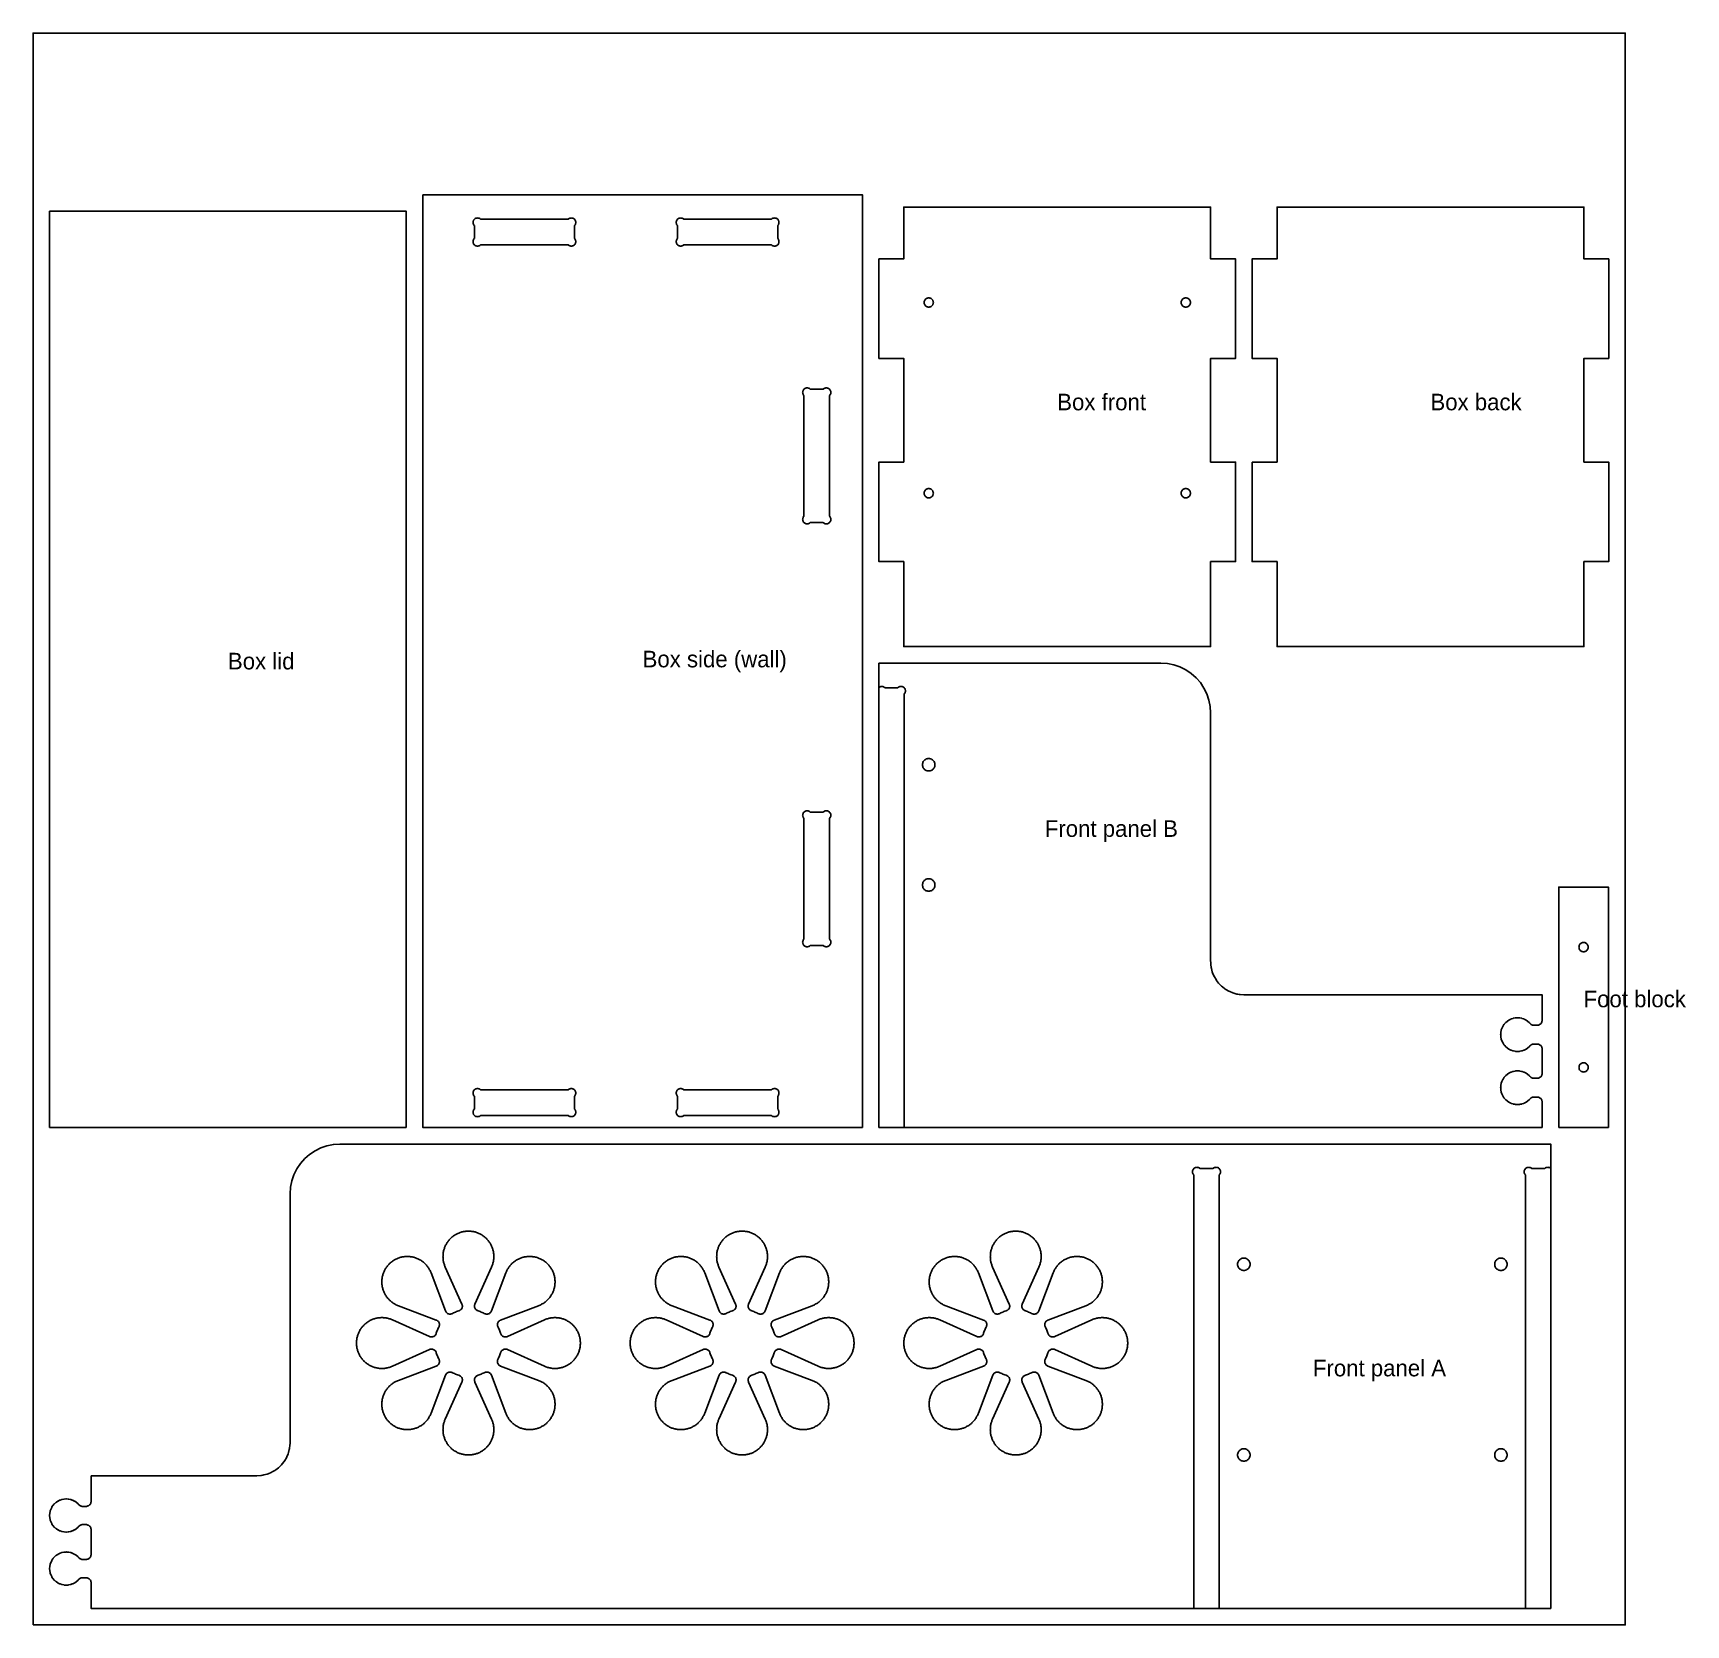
# Model space of a CAD drawing. Header units: inches. Extents: x 0 to 49.8, y 0 to 48.
import ezdxf

# ---------------------------------------------------------------- set-up
doc = ezdxf.new("R2010")
doc.units = ezdxf.units.IN
doc.header["$MEASUREMENT"] = 0
for name, color, linetype in [('CUT_INSIDE', 5, 'Continuous'), ('CUT_OUTSIDE', 1, 'Continuous'), ('LABEL', 3, 'Continuous'), ('POCKET_0.375', 4, 'Continuous'), ('POCKET_0.500', 4, 'Continuous'), ('SHEET', 8, 'Continuous')]:
    doc.layers.add(name, color=color, linetype=linetype)

msp = doc.modelspace()

# ---------------------------------------------------------------- texts
at = {"layer": 'LABEL'}
for s, p in [('Box front', (30.875, 36.625)), ('Box back', (42.125, 36.625)), ('Box side (wall)', (18.375, 28.875)), ('Box lid', (5.875, 28.812)), ('Front panel B', (30.5, 23.762)), ('Foot block', (46.742, 18.625)), ('Front panel A', (38.582, 7.496))]:
    msp.add_text(s, height=0.5, dxfattribs=at).set_placement(p)

# ---------------------------------------------------------------- linework, layer by layer
at = {"layer": 'CUT_INSIDE'}
for points in [[(16.352, 41.762), (16.357, 41.745), (16.361, 41.728), (16.362, 41.71), (16.361, 41.693), (16.357, 41.676), (16.352, 41.659), (16.344, 41.643), (16.334, 41.628), (16.322, 41.615), (16.309, 41.603), (16.295, 41.594), (16.279, 41.586), (16.262, 41.58), (16.245, 41.577), (16.227, 41.575), (16.209, 41.577), (16.192, 41.58), (16.175, 41.586), (16.16, 41.594), (16.145, 41.603), (16.132, 41.615), (13.493, 41.615), (13.48, 41.603), (13.465, 41.594), (13.45, 41.586), (13.433, 41.58), (13.416, 41.577), (13.398, 41.575), (13.38, 41.577), (13.363, 41.58), (13.346, 41.586), (13.33, 41.594), (13.316, 41.603), (13.303, 41.615), (13.291, 41.628), (13.281, 41.643), (13.273, 41.659), (13.268, 41.676), (13.264, 41.693), (13.263, 41.71), (13.264, 41.728), (13.268, 41.745), (13.273, 41.762), (13.281, 41.778), (13.291, 41.793), (13.303, 41.806), (13.303, 42.194), (13.291, 42.207), (13.281, 42.222), (13.273, 42.238), (13.268, 42.255), (13.264, 42.272), (13.263, 42.29), (13.264, 42.307), (13.268, 42.324), (13.273, 42.341), (13.281, 42.357), (13.291, 42.372), (13.303, 42.385), (13.316, 42.397), (13.33, 42.406), (13.346, 42.414), (13.363, 42.42), (13.38, 42.423), (13.398, 42.425), (13.416, 42.423), (13.433, 42.42), (13.45, 42.414), (13.465, 42.406), (13.48, 42.397), (13.493, 42.385), (16.132, 42.385), (16.145, 42.397), (16.16, 42.406), (16.175, 42.414), (16.192, 42.42), (16.209, 42.423), (16.227, 42.425), (16.245, 42.423), (16.262, 42.42), (16.279, 42.414), (16.295, 42.406), (16.309, 42.397), (16.322, 42.385), (16.334, 42.372), (16.344, 42.357), (16.352, 42.341), (16.357, 42.324), (16.361, 42.307), (16.362, 42.29), (16.361, 42.272), (16.357, 42.255), (16.352, 42.238), (16.344, 42.222), (16.334, 42.207), (16.322, 42.194), (16.322, 41.806), (16.334, 41.793), (16.344, 41.778)], [(22.469, 41.778), (22.477, 41.762), (22.482, 41.745), (22.486, 41.728), (22.487, 41.71), (22.486, 41.693), (22.482, 41.676), (22.477, 41.659), (22.469, 41.643), (22.459, 41.628), (22.447, 41.615), (22.434, 41.603), (22.42, 41.594), (22.404, 41.586), (22.387, 41.58), (22.37, 41.577), (22.352, 41.575), (22.334, 41.577), (22.317, 41.58), (22.3, 41.586), (22.285, 41.594), (22.27, 41.603), (22.257, 41.615), (19.618, 41.615), (19.605, 41.603), (19.59, 41.594), (19.575, 41.586), (19.558, 41.58), (19.541, 41.577), (19.523, 41.575), (19.505, 41.577), (19.488, 41.58), (19.471, 41.586), (19.455, 41.594), (19.441, 41.603), (19.428, 41.615), (19.416, 41.628), (19.406, 41.643), (19.398, 41.659), (19.393, 41.676), (19.389, 41.693), (19.388, 41.71), (19.389, 41.728), (19.393, 41.745), (19.398, 41.762), (19.406, 41.778), (19.416, 41.793), (19.428, 41.806), (19.428, 42.194), (19.416, 42.207), (19.406, 42.222), (19.398, 42.238), (19.393, 42.255), (19.389, 42.272), (19.388, 42.29), (19.389, 42.307), (19.393, 42.324), (19.398, 42.341), (19.406, 42.357), (19.416, 42.372), (19.428, 42.385), (19.441, 42.397), (19.455, 42.406), (19.471, 42.414), (19.488, 42.42), (19.505, 42.423), (19.523, 42.425), (19.541, 42.423), (19.558, 42.42), (19.575, 42.414), (19.59, 42.406), (19.605, 42.397), (19.618, 42.385), (22.257, 42.385), (22.27, 42.397), (22.285, 42.406), (22.3, 42.414), (22.317, 42.42), (22.334, 42.423), (22.352, 42.425), (22.37, 42.423), (22.387, 42.42), (22.404, 42.414), (22.42, 42.406), (22.434, 42.397), (22.447, 42.385), (22.459, 42.372), (22.469, 42.357), (22.477, 42.341), (22.482, 42.324), (22.486, 42.307), (22.487, 42.29), (22.486, 42.272), (22.482, 42.255), (22.477, 42.238), (22.469, 42.222), (22.459, 42.207), (22.447, 42.194), (22.447, 41.806), (22.459, 41.793)], [(27.139, 39.857), (27.135, 39.839), (27.129, 39.821), (27.121, 39.805), (27.111, 39.79), (27.099, 39.776), (27.085, 39.764), (27.07, 39.754), (27.054, 39.746), (27.036, 39.74), (27.018, 39.736), (27, 39.735), (26.982, 39.736), (26.964, 39.74), (26.946, 39.746), (26.93, 39.754), (26.915, 39.764), (26.901, 39.776), (26.889, 39.79), (26.879, 39.805), (26.871, 39.821), (26.865, 39.839), (26.861, 39.857), (26.86, 39.875), (26.861, 39.893), (26.865, 39.911), (26.871, 39.929), (26.879, 39.945), (26.889, 39.96), (26.901, 39.974), (26.915, 39.986), (26.93, 39.996), (26.946, 40.004), (26.964, 40.01), (26.982, 40.014), (27, 40.015), (27.018, 40.014), (27.036, 40.01), (27.054, 40.004), (27.07, 39.996), (27.085, 39.986), (27.099, 39.974), (27.111, 39.96), (27.121, 39.945), (27.129, 39.929), (27.135, 39.911), (27.139, 39.893), (27.14, 39.875)], [(34.889, 39.857), (34.885, 39.839), (34.879, 39.821), (34.871, 39.805), (34.861, 39.79), (34.849, 39.776), (34.835, 39.764), (34.82, 39.754), (34.804, 39.746), (34.786, 39.74), (34.768, 39.736), (34.75, 39.735), (34.732, 39.736), (34.714, 39.74), (34.696, 39.746), (34.68, 39.754), (34.665, 39.764), (34.651, 39.776), (34.639, 39.79), (34.629, 39.805), (34.621, 39.821), (34.615, 39.839), (34.611, 39.857), (34.61, 39.875), (34.611, 39.893), (34.615, 39.911), (34.621, 39.929), (34.629, 39.945), (34.639, 39.96), (34.651, 39.974), (34.665, 39.986), (34.68, 39.996), (34.696, 40.004), (34.714, 40.01), (34.732, 40.014), (34.75, 40.015), (34.768, 40.014), (34.786, 40.01), (34.804, 40.004), (34.82, 39.996), (34.835, 39.986), (34.849, 39.974), (34.861, 39.96), (34.871, 39.945), (34.879, 39.929), (34.885, 39.911), (34.889, 39.893), (34.89, 39.875)], [(24.039, 33.387), (24.045, 33.37), (24.048, 33.353), (24.05, 33.335), (24.048, 33.318), (24.045, 33.301), (24.039, 33.284), (24.031, 33.268), (24.022, 33.253), (24.01, 33.24), (24.01, 33.24), (23.997, 33.228), (23.982, 33.219), (23.966, 33.211), (23.949, 33.205), (23.932, 33.202), (23.915, 33.2), (23.897, 33.202), (23.88, 33.205), (23.863, 33.211), (23.847, 33.219), (23.832, 33.228), (23.819, 33.24), (23.431, 33.24), (23.418, 33.228), (23.403, 33.219), (23.387, 33.211), (23.37, 33.205), (23.353, 33.202), (23.335, 33.2), (23.318, 33.202), (23.301, 33.205), (23.284, 33.211), (23.268, 33.219), (23.253, 33.228), (23.24, 33.24), (23.24, 33.24), (23.228, 33.253), (23.219, 33.268), (23.211, 33.284), (23.205, 33.301), (23.202, 33.318), (23.2, 33.335), (23.202, 33.353), (23.205, 33.37), (23.211, 33.387), (23.219, 33.403), (23.228, 33.418), (23.24, 33.431), (23.24, 37.069), (23.228, 37.082), (23.219, 37.097), (23.211, 37.113), (23.205, 37.13), (23.202, 37.147), (23.2, 37.165), (23.202, 37.182), (23.205, 37.199), (23.211, 37.216), (23.219, 37.232), (23.228, 37.247), (23.24, 37.26), (23.253, 37.272), (23.268, 37.281), (23.284, 37.289), (23.301, 37.295), (23.318, 37.298), (23.335, 37.3), (23.353, 37.298), (23.37, 37.295), (23.387, 37.289), (23.403, 37.281), (23.418, 37.272), (23.431, 37.26), (23.819, 37.26), (23.832, 37.272), (23.847, 37.281), (23.863, 37.289), (23.88, 37.295), (23.897, 37.298), (23.915, 37.3), (23.932, 37.298), (23.949, 37.295), (23.966, 37.289), (23.982, 37.281), (23.997, 37.272), (24.01, 37.26), (24.01, 37.26), (24.022, 37.247), (24.031, 37.232), (24.039, 37.216), (24.045, 37.199), (24.048, 37.182), (24.05, 37.165), (24.048, 37.147), (24.045, 37.13), (24.039, 37.113), (24.031, 37.097), (24.022, 37.082), (24.01, 37.069), (24.01, 33.431), (24.022, 33.418), (24.031, 33.403)], [(27.139, 34.107), (27.135, 34.089), (27.129, 34.071), (27.121, 34.055), (27.111, 34.04), (27.099, 34.026), (27.085, 34.014), (27.07, 34.004), (27.054, 33.996), (27.036, 33.99), (27.018, 33.986), (27, 33.985), (26.982, 33.986), (26.964, 33.99), (26.946, 33.996), (26.93, 34.004), (26.915, 34.014), (26.901, 34.026), (26.889, 34.04), (26.879, 34.055), (26.871, 34.071), (26.865, 34.089), (26.861, 34.107), (26.86, 34.125), (26.861, 34.143), (26.865, 34.161), (26.871, 34.179), (26.879, 34.195), (26.889, 34.21), (26.901, 34.224), (26.915, 34.236), (26.93, 34.246), (26.946, 34.254), (26.964, 34.26), (26.982, 34.264), (27, 34.265), (27.018, 34.264), (27.036, 34.26), (27.054, 34.254), (27.07, 34.246), (27.085, 34.236), (27.099, 34.224), (27.111, 34.21), (27.121, 34.195), (27.129, 34.179), (27.135, 34.161), (27.139, 34.143), (27.14, 34.125)], [(34.889, 34.107), (34.885, 34.089), (34.879, 34.071), (34.871, 34.055), (34.861, 34.04), (34.849, 34.026), (34.835, 34.014), (34.82, 34.004), (34.804, 33.996), (34.786, 33.99), (34.768, 33.986), (34.75, 33.985), (34.732, 33.986), (34.714, 33.99), (34.696, 33.996), (34.68, 34.004), (34.665, 34.014), (34.651, 34.026), (34.639, 34.04), (34.629, 34.055), (34.621, 34.071), (34.615, 34.089), (34.611, 34.107), (34.61, 34.125), (34.611, 34.143), (34.615, 34.161), (34.621, 34.179), (34.629, 34.195), (34.639, 34.21), (34.651, 34.224), (34.665, 34.236), (34.68, 34.246), (34.696, 34.254), (34.714, 34.26), (34.732, 34.264), (34.75, 34.265), (34.768, 34.264), (34.786, 34.26), (34.804, 34.254), (34.82, 34.246), (34.835, 34.236), (34.849, 34.224), (34.861, 34.21), (34.871, 34.195), (34.879, 34.179), (34.885, 34.161), (34.889, 34.143), (34.89, 34.125)], [(24.031, 20.653), (24.039, 20.637), (24.045, 20.62), (24.048, 20.603), (24.05, 20.585), (24.048, 20.568), (24.045, 20.551), (24.039, 20.534), (24.031, 20.518), (24.022, 20.503), (24.01, 20.49), (24.01, 20.49), (23.997, 20.478), (23.982, 20.469), (23.966, 20.461), (23.949, 20.455), (23.932, 20.452), (23.915, 20.45), (23.897, 20.452), (23.88, 20.455), (23.863, 20.461), (23.847, 20.469), (23.832, 20.478), (23.819, 20.49), (23.431, 20.49), (23.418, 20.478), (23.403, 20.469), (23.387, 20.461), (23.37, 20.455), (23.353, 20.452), (23.335, 20.45), (23.318, 20.452), (23.301, 20.455), (23.284, 20.461), (23.268, 20.469), (23.253, 20.478), (23.24, 20.49), (23.24, 20.49), (23.228, 20.503), (23.219, 20.518), (23.211, 20.534), (23.205, 20.551), (23.202, 20.568), (23.2, 20.585), (23.202, 20.603), (23.205, 20.62), (23.211, 20.637), (23.219, 20.653), (23.228, 20.668), (23.24, 20.681), (23.24, 24.319), (23.228, 24.332), (23.219, 24.347), (23.211, 24.363), (23.205, 24.38), (23.202, 24.397), (23.2, 24.415), (23.202, 24.432), (23.205, 24.449), (23.211, 24.466), (23.219, 24.482), (23.228, 24.497), (23.24, 24.51), (23.253, 24.522), (23.268, 24.531), (23.284, 24.539), (23.301, 24.545), (23.318, 24.548), (23.335, 24.55), (23.353, 24.548), (23.37, 24.545), (23.387, 24.539), (23.403, 24.531), (23.418, 24.522), (23.431, 24.51), (23.819, 24.51), (23.832, 24.522), (23.847, 24.531), (23.863, 24.539), (23.88, 24.545), (23.897, 24.548), (23.915, 24.55), (23.932, 24.548), (23.949, 24.545), (23.966, 24.539), (23.982, 24.531), (23.997, 24.522), (24.01, 24.51), (24.01, 24.51), (24.022, 24.497), (24.031, 24.482), (24.039, 24.466), (24.045, 24.449), (24.048, 24.432), (24.05, 24.415), (24.048, 24.397), (24.045, 24.38), (24.039, 24.363), (24.031, 24.347), (24.022, 24.332), (24.01, 24.319), (24.01, 20.681), (24.022, 20.668)], [(46.882, 20.438), (46.881, 20.419), (46.878, 20.401), (46.872, 20.384), (46.864, 20.367), (46.853, 20.352), (46.841, 20.339), (46.828, 20.326), (46.812, 20.316), (46.796, 20.308), (46.779, 20.302), (46.761, 20.299), (46.742, 20.297), (46.724, 20.299), (46.706, 20.302), (46.689, 20.308), (46.672, 20.316), (46.657, 20.326), (46.643, 20.339), (46.631, 20.352), (46.621, 20.367), (46.613, 20.384), (46.607, 20.401), (46.604, 20.419), (46.602, 20.438), (46.604, 20.456), (46.607, 20.474), (46.613, 20.491), (46.621, 20.508), (46.631, 20.523), (46.643, 20.536), (46.657, 20.549), (46.672, 20.559), (46.689, 20.567), (46.706, 20.573), (46.724, 20.576), (46.742, 20.578), (46.761, 20.576), (46.779, 20.573), (46.796, 20.567), (46.812, 20.559), (46.828, 20.549), (46.841, 20.536), (46.853, 20.523), (46.864, 20.508), (46.872, 20.491), (46.878, 20.474), (46.881, 20.456)], [(46.882, 16.812), (46.881, 16.794), (46.878, 16.776), (46.872, 16.759), (46.864, 16.742), (46.853, 16.727), (46.841, 16.714), (46.828, 16.701), (46.812, 16.691), (46.796, 16.683), (46.779, 16.677), (46.761, 16.674), (46.742, 16.672), (46.724, 16.674), (46.706, 16.677), (46.689, 16.683), (46.672, 16.691), (46.657, 16.701), (46.643, 16.714), (46.631, 16.727), (46.621, 16.742), (46.613, 16.759), (46.607, 16.776), (46.604, 16.794), (46.602, 16.812), (46.604, 16.831), (46.607, 16.849), (46.613, 16.866), (46.621, 16.883), (46.631, 16.898), (46.643, 16.911), (46.657, 16.924), (46.672, 16.934), (46.689, 16.942), (46.706, 16.948), (46.724, 16.951), (46.742, 16.953), (46.761, 16.951), (46.779, 16.948), (46.796, 16.942), (46.812, 16.934), (46.828, 16.924), (46.841, 16.911), (46.853, 16.898), (46.864, 16.883), (46.872, 16.866), (46.878, 16.849), (46.881, 16.831)], [(16.352, 15.512), (16.357, 15.495), (16.361, 15.478), (16.362, 15.46), (16.361, 15.443), (16.357, 15.426), (16.352, 15.409), (16.344, 15.393), (16.334, 15.378), (16.322, 15.365), (16.309, 15.353), (16.295, 15.344), (16.279, 15.336), (16.262, 15.33), (16.245, 15.327), (16.227, 15.325), (16.209, 15.327), (16.192, 15.33), (16.175, 15.336), (16.16, 15.344), (16.145, 15.353), (16.132, 15.365), (16.132, 15.365), (13.493, 15.365), (13.48, 15.353), (13.465, 15.344), (13.45, 15.336), (13.433, 15.33), (13.416, 15.327), (13.398, 15.325), (13.38, 15.327), (13.363, 15.33), (13.346, 15.336), (13.33, 15.344), (13.316, 15.353), (13.303, 15.365), (13.291, 15.378), (13.281, 15.393), (13.273, 15.409), (13.268, 15.426), (13.264, 15.443), (13.263, 15.46), (13.264, 15.478), (13.268, 15.495), (13.273, 15.512), (13.281, 15.528), (13.291, 15.543), (13.303, 15.556), (13.303, 15.944), (13.291, 15.957), (13.281, 15.972), (13.273, 15.988), (13.268, 16.005), (13.264, 16.022), (13.263, 16.04), (13.264, 16.057), (13.268, 16.074), (13.273, 16.091), (13.281, 16.107), (13.291, 16.122), (13.303, 16.135), (13.316, 16.147), (13.33, 16.156), (13.346, 16.164), (13.363, 16.17), (13.38, 16.173), (13.398, 16.175), (13.416, 16.173), (13.433, 16.17), (13.45, 16.164), (13.465, 16.156), (13.48, 16.147), (13.493, 16.135), (16.132, 16.135), (16.145, 16.147), (16.16, 16.156), (16.175, 16.164), (16.192, 16.17), (16.209, 16.173), (16.227, 16.175), (16.245, 16.173), (16.262, 16.17), (16.279, 16.164), (16.295, 16.156), (16.309, 16.147), (16.322, 16.135), (16.334, 16.122), (16.344, 16.107), (16.352, 16.091), (16.357, 16.074), (16.361, 16.057), (16.362, 16.04), (16.361, 16.022), (16.357, 16.005), (16.352, 15.988), (16.344, 15.972), (16.334, 15.957), (16.322, 15.944), (16.322, 15.556), (16.334, 15.543), (16.344, 15.528)], [(22.477, 15.512), (22.482, 15.495), (22.486, 15.478), (22.487, 15.46), (22.486, 15.443), (22.482, 15.426), (22.477, 15.409), (22.469, 15.393), (22.459, 15.378), (22.447, 15.365), (22.434, 15.353), (22.42, 15.344), (22.404, 15.336), (22.387, 15.33), (22.37, 15.327), (22.352, 15.325), (22.334, 15.327), (22.317, 15.33), (22.3, 15.336), (22.285, 15.344), (22.27, 15.353), (22.257, 15.365), (22.257, 15.365), (19.618, 15.365), (19.605, 15.353), (19.59, 15.344), (19.575, 15.336), (19.558, 15.33), (19.541, 15.327), (19.523, 15.325), (19.505, 15.327), (19.488, 15.33), (19.471, 15.336), (19.455, 15.344), (19.441, 15.353), (19.428, 15.365), (19.416, 15.378), (19.406, 15.393), (19.398, 15.409), (19.393, 15.426), (19.389, 15.443), (19.388, 15.46), (19.389, 15.478), (19.393, 15.495), (19.398, 15.512), (19.406, 15.528), (19.416, 15.543), (19.428, 15.556), (19.428, 15.944), (19.416, 15.957), (19.406, 15.972), (19.398, 15.988), (19.393, 16.005), (19.389, 16.022), (19.388, 16.04), (19.389, 16.057), (19.393, 16.074), (19.398, 16.091), (19.406, 16.107), (19.416, 16.122), (19.428, 16.135), (19.441, 16.147), (19.455, 16.156), (19.471, 16.164), (19.488, 16.17), (19.505, 16.173), (19.523, 16.175), (19.541, 16.173), (19.558, 16.17), (19.575, 16.164), (19.59, 16.156), (19.605, 16.147), (19.618, 16.135), (22.257, 16.135), (22.27, 16.147), (22.285, 16.156), (22.3, 16.164), (22.317, 16.17), (22.334, 16.173), (22.352, 16.175), (22.37, 16.173), (22.387, 16.17), (22.404, 16.164), (22.42, 16.156), (22.434, 16.147), (22.447, 16.135), (22.459, 16.122), (22.469, 16.107), (22.477, 16.091), (22.482, 16.074), (22.486, 16.057), (22.487, 16.04), (22.486, 16.022), (22.482, 16.005), (22.477, 15.988), (22.469, 15.972), (22.459, 15.957), (22.447, 15.944), (22.447, 15.556), (22.459, 15.543), (22.469, 15.528)], [(13.891, 5.866), (13.89, 5.841), (13.887, 5.816), (13.885, 5.791), (13.881, 5.767), (13.876, 5.742), (13.871, 5.717), (13.865, 5.693), (13.858, 5.669), (13.85, 5.645), (13.842, 5.622), (13.833, 5.598), (13.823, 5.575), (13.812, 5.552), (13.801, 5.53), (13.788, 5.508), (13.776, 5.487), (13.762, 5.466), (13.748, 5.445), (13.733, 5.425), (13.717, 5.405), (13.701, 5.386), (13.684, 5.368), (13.667, 5.35), (13.649, 5.332), (13.63, 5.315), (13.611, 5.299), (13.591, 5.283), (13.571, 5.268), (13.551, 5.254), (13.529, 5.241), (13.508, 5.228), (13.486, 5.216), (13.464, 5.204), (13.441, 5.193), (13.418, 5.183), (13.395, 5.174), (13.371, 5.166), (13.347, 5.158), (13.323, 5.151), (13.299, 5.145), (13.274, 5.14), (13.25, 5.135), (13.225, 5.132), (13.2, 5.129), (13.175, 5.127), (13.15, 5.125), (13.125, 5.125), (13.1, 5.125), (13.075, 5.127), (13.05, 5.129), (13.025, 5.132), (13, 5.135), (12.975, 5.14), (12.951, 5.145), (12.926, 5.151), (12.902, 5.158), (12.878, 5.166), (12.855, 5.174), (12.831, 5.183), (12.808, 5.193), (12.786, 5.204), (12.763, 5.216), (12.741, 5.228), (12.72, 5.241), (12.699, 5.254), (12.678, 5.268), (12.658, 5.283), (12.638, 5.299), (12.619, 5.315), (12.601, 5.332), (12.583, 5.35), (12.565, 5.368), (12.548, 5.386), (12.532, 5.405), (12.517, 5.425), (12.502, 5.445), (12.487, 5.466), (12.474, 5.487), (12.461, 5.508), (12.449, 5.53), (12.437, 5.552), (12.427, 5.575), (12.417, 5.598), (12.407, 5.622), (12.399, 5.645), (12.391, 5.669), (12.384, 5.693), (12.378, 5.717), (12.373, 5.742), (12.368, 5.767), (12.365, 5.791), (12.362, 5.816), (12.36, 5.841), (12.359, 5.866), (12.358, 5.892), (12.359, 5.917), (12.36, 5.942), (12.362, 5.967), (12.365, 5.992), (12.368, 6.016), (12.373, 6.041), (12.378, 6.066), (12.384, 6.09), (12.391, 6.114), (12.399, 6.138), (12.407, 6.161), (12.417, 6.185), (12.427, 6.209), (12.929, 7.324), (12.936, 7.342), (12.94, 7.362), (12.942, 7.381), (12.941, 7.401), (12.938, 7.421), (12.932, 7.44), (12.924, 7.457), (12.913, 7.474), (12.9, 7.489), (12.886, 7.503), (12.869, 7.514), (12.852, 7.523), (12.833, 7.53), (12.831, 7.53), (12.799, 7.541), (12.768, 7.552), (12.737, 7.564), (12.707, 7.577), (12.677, 7.591), (12.647, 7.606), (12.645, 7.608), (12.627, 7.616), (12.608, 7.622), (12.588, 7.626), (12.569, 7.627), (12.549, 7.625), (12.53, 7.621), (12.511, 7.614), (12.494, 7.605), (12.477, 7.593), (12.463, 7.58), (12.45, 7.565), (12.44, 7.548), (12.432, 7.53), (11.998, 6.387), (11.988, 6.362), (11.978, 6.339), (11.968, 6.317), (11.956, 6.294), (11.944, 6.272), (11.931, 6.251), (11.917, 6.23), (11.903, 6.209), (11.888, 6.189), (11.873, 6.169), (11.856, 6.15), (11.84, 6.132), (11.822, 6.114), (11.804, 6.096), (11.786, 6.079), (11.766, 6.063), (11.747, 6.047), (11.727, 6.032), (11.706, 6.018), (11.685, 6.005), (11.663, 5.992), (11.641, 5.98), (11.619, 5.968), (11.597, 5.957), (11.573, 5.947), (11.55, 5.938), (11.527, 5.93), (11.503, 5.922), (11.479, 5.915), (11.454, 5.909), (11.43, 5.904), (11.405, 5.899), (11.38, 5.896), (11.355, 5.893), (11.33, 5.891), (11.305, 5.889), (11.28, 5.889), (11.255, 5.889), (11.23, 5.891), (11.205, 5.893), (11.18, 5.896), (11.155, 5.899), (11.131, 5.904), (11.106, 5.909), (11.082, 5.915), (11.058, 5.922), (11.034, 5.93), (11.01, 5.938), (10.987, 5.947), (10.964, 5.957), (10.941, 5.968), (10.919, 5.98), (10.897, 5.992), (10.875, 6.005), (10.854, 6.018), (10.834, 6.032), (10.814, 6.047), (10.794, 6.063), (10.775, 6.079), (10.756, 6.096), (10.738, 6.114), (10.721, 6.132), (10.704, 6.15), (10.688, 6.169), (10.672, 6.189), (10.657, 6.209), (10.643, 6.23), (10.629, 6.251), (10.616, 6.272), (10.604, 6.294), (10.593, 6.317), (10.582, 6.339), (10.572, 6.362), (10.563, 6.386), (10.554, 6.409), (10.547, 6.433), (10.54, 6.457), (10.534, 6.481), (10.528, 6.506), (10.524, 6.531), (10.52, 6.555), (10.517, 6.58), (10.515, 6.605), (10.514, 6.63), (10.514, 6.656), (10.514, 6.681), (10.515, 6.706), (10.517, 6.731), (10.52, 6.756), (10.524, 6.78), (10.528, 6.805), (10.534, 6.83), (10.54, 6.854), (10.547, 6.878), (10.554, 6.902), (10.563, 6.926), (10.572, 6.949), (10.582, 6.972), (10.593, 6.995), (10.604, 7.017), (10.616, 7.039), (10.629, 7.06), (10.643, 7.081), (10.657, 7.102), (10.672, 7.122), (10.688, 7.142), (10.704, 7.161), (10.721, 7.179), (10.738, 7.197), (10.756, 7.215), (10.775, 7.232), (10.794, 7.248), (10.814, 7.264), (10.834, 7.279), (10.854, 7.293), (10.875, 7.306), (10.897, 7.319), (10.919, 7.331), (10.941, 7.343), (10.964, 7.354), (10.987, 7.364), (11.012, 7.373), (12.154, 7.807), (12.172, 7.815), (12.189, 7.826), (12.204, 7.838), (12.218, 7.853), (12.229, 7.869), (12.238, 7.886), (12.245, 7.905), (12.25, 7.924), (12.251, 7.944), (12.25, 7.964), (12.247, 7.983), (12.241, 8.002), (12.232, 8.02), (12.231, 8.022), (12.216, 8.052), (12.202, 8.082), (12.189, 8.112), (12.176, 8.143), (12.165, 8.174), (12.155, 8.206), (12.154, 8.208), (12.148, 8.227), (12.139, 8.245), (12.127, 8.261), (12.114, 8.275), (12.099, 8.288), (12.082, 8.299), (12.064, 8.307), (12.045, 8.313), (12.026, 8.316), (12.006, 8.317), (11.986, 8.315), (11.967, 8.311), (11.949, 8.304), (10.834, 7.802), (10.809, 7.792), (10.786, 7.783), (10.763, 7.774), (10.739, 7.767), (10.715, 7.76), (10.69, 7.754), (10.666, 7.748), (10.641, 7.744), (10.616, 7.74), (10.591, 7.737), (10.566, 7.735), (10.541, 7.734), (10.516, 7.734), (10.491, 7.734), (10.466, 7.735), (10.441, 7.737), (10.416, 7.74), (10.391, 7.744), (10.367, 7.748), (10.342, 7.754), (10.318, 7.76), (10.294, 7.767), (10.27, 7.774), (10.246, 7.783), (10.223, 7.792), (10.2, 7.802), (10.177, 7.813), (10.155, 7.824), (10.133, 7.836), (10.111, 7.849), (10.09, 7.863), (10.07, 7.877), (10.05, 7.892), (10.03, 7.908), (10.011, 7.924), (9.992, 7.941), (9.974, 7.958), (9.957, 7.976), (9.94, 7.995), (9.924, 8.014), (9.908, 8.033), (9.893, 8.054), (9.879, 8.074), (9.865, 8.095), (9.852, 8.117), (9.84, 8.139), (9.829, 8.161), (9.818, 8.184), (9.808, 8.207), (9.799, 8.23), (9.79, 8.254), (9.783, 8.278), (9.776, 8.302), (9.77, 8.326), (9.764, 8.35), (9.76, 8.375), (9.756, 8.4), (9.753, 8.425), (9.751, 8.45), (9.75, 8.475), (9.75, 8.5), (9.75, 8.525), (9.751, 8.55), (9.753, 8.575), (9.756, 8.6), (9.76, 8.625), (9.764, 8.65), (9.77, 8.674), (9.776, 8.698), (9.783, 8.722), (9.79, 8.746), (9.799, 8.77), (9.808, 8.793), (9.818, 8.816), (9.829, 8.839), (9.84, 8.861), (9.852, 8.883), (9.865, 8.905), (9.879, 8.926), (9.893, 8.946), (9.908, 8.967), (9.924, 8.986), (9.94, 9.005), (9.957, 9.024), (9.974, 9.042), (9.992, 9.059), (10.011, 9.076), (10.03, 9.092), (10.05, 9.108), (10.07, 9.123), (10.09, 9.137), (10.111, 9.151), (10.133, 9.164), (10.155, 9.176), (10.177, 9.187), (10.2, 9.198), (10.223, 9.208), (10.246, 9.217), (10.27, 9.226), (10.294, 9.233), (10.318, 9.24), (10.342, 9.246), (10.367, 9.252), (10.391, 9.256), (10.416, 9.26), (10.441, 9.263), (10.466, 9.265), (10.491, 9.266), (10.516, 9.266), (10.541, 9.266), (10.566, 9.265), (10.591, 9.263), (10.616, 9.26), (10.641, 9.256), (10.666, 9.252), (10.69, 9.246), (10.715, 9.24), (10.739, 9.233), (10.763, 9.226), (10.786, 9.217), (10.809, 9.208), (10.834, 9.198), (11.949, 8.696), (11.967, 8.689), (11.986, 8.685), (12.006, 8.683), (12.026, 8.684), (12.045, 8.687), (12.064, 8.693), (12.082, 8.701), (12.099, 8.712), (12.114, 8.725), (12.127, 8.739), (12.139, 8.755), (12.148, 8.773), (12.154, 8.792), (12.155, 8.794), (12.165, 8.826), (12.176, 8.857), (12.189, 8.888), (12.202, 8.918), (12.216, 8.948), (12.231, 8.978), (12.232, 8.98), (12.241, 8.998), (12.247, 9.017), (12.25, 9.036), (12.251, 9.056), (12.25, 9.076), (12.245, 9.095), (12.238, 9.114), (12.229, 9.131), (12.218, 9.147), (12.204, 9.162), (12.189, 9.174), (12.172, 9.185), (12.154, 9.193), (11.012, 9.627), (10.987, 9.636), (10.964, 9.646), (10.941, 9.657), (10.919, 9.669), (10.897, 9.681), (10.875, 9.694), (10.854, 9.707), (10.834, 9.721), (10.814, 9.736), (10.794, 9.752), (10.775, 9.768), (10.756, 9.785), (10.738, 9.803), (10.721, 9.821), (10.704, 9.839), (10.688, 9.858), (10.672, 9.878), (10.657, 9.898), (10.643, 9.919), (10.629, 9.94), (10.616, 9.961), (10.604, 9.983), (10.593, 10.005), (10.582, 10.028), (10.572, 10.051), (10.563, 10.074), (10.554, 10.098), (10.547, 10.122), (10.54, 10.146), (10.534, 10.17), (10.528, 10.195), (10.524, 10.22), (10.52, 10.244), (10.517, 10.269), (10.515, 10.294), (10.514, 10.319), (10.514, 10.344), (10.514, 10.37), (10.515, 10.395), (10.517, 10.42), (10.52, 10.445), (10.524, 10.469), (10.528, 10.494), (10.534, 10.519), (10.54, 10.543), (10.547, 10.567), (10.554, 10.591), (10.563, 10.614), (10.572, 10.638), (10.582, 10.661), (10.593, 10.683), (10.604, 10.706), (10.616, 10.728), (10.629, 10.749), (10.643, 10.77), (10.657, 10.791), (10.672, 10.811), (10.688, 10.831), (10.704, 10.85), (10.721, 10.868), (10.738, 10.886), (10.756, 10.904), (10.775, 10.921), (10.794, 10.937), (10.814, 10.953), (10.834, 10.968), (10.854, 10.982), (10.875, 10.995), (10.897, 11.008), (10.919, 11.02), (10.941, 11.032), (10.964, 11.043), (10.987, 11.053), (11.01, 11.062), (11.034, 11.07), (11.058, 11.078), (11.082, 11.085), (11.106, 11.091), (11.131, 11.096), (11.155, 11.101), (11.18, 11.104), (11.205, 11.107), (11.23, 11.109), (11.255, 11.111), (11.28, 11.111), (11.305, 11.111), (11.33, 11.109), (11.355, 11.107), (11.38, 11.104), (11.405, 11.101), (11.43, 11.096), (11.454, 11.091), (11.479, 11.085), (11.503, 11.078), (11.527, 11.07), (11.55, 11.062), (11.573, 11.053), (11.597, 11.043), (11.619, 11.032), (11.641, 11.02), (11.663, 11.008), (11.685, 10.995), (11.706, 10.982), (11.727, 10.968), (11.747, 10.953), (11.766, 10.937), (11.786, 10.921), (11.804, 10.904), (11.822, 10.886), (11.84, 10.868), (11.856, 10.85), (11.873, 10.831), (11.888, 10.811), (11.903, 10.791), (11.917, 10.77), (11.931, 10.749), (11.944, 10.728), (11.956, 10.706), (11.968, 10.683), (11.978, 10.661), (11.988, 10.638), (11.998, 10.613), (12.432, 9.47), (12.44, 9.452), (12.45, 9.435), (12.463, 9.42), (12.477, 9.407), (12.494, 9.395), (12.511, 9.386), (12.53, 9.379), (12.549, 9.375), (12.569, 9.373), (12.588, 9.374), (12.608, 9.378), (12.627, 9.384), (12.645, 9.392), (12.647, 9.394), (12.677, 9.409), (12.707, 9.423), (12.737, 9.436), (12.768, 9.448), (12.799, 9.459), (12.831, 9.47), (12.833, 9.47), (12.852, 9.477), (12.869, 9.486), (12.886, 9.497), (12.9, 9.511), (12.913, 9.526), (12.924, 9.543), (12.932, 9.56), (12.938, 9.579), (12.941, 9.599), (12.942, 9.619), (12.94, 9.638), (12.936, 9.658), (12.929, 9.676), (12.427, 10.791), (12.417, 10.815), (12.407, 10.839), (12.399, 10.862), (12.391, 10.886), (12.384, 10.91), (12.378, 10.934), (12.373, 10.959), (12.368, 10.984), (12.365, 11.008), (12.362, 11.033), (12.36, 11.058), (12.359, 11.083), (12.358, 11.108), (12.359, 11.134), (12.36, 11.159), (12.362, 11.184), (12.365, 11.209), (12.368, 11.233), (12.373, 11.258), (12.378, 11.283), (12.384, 11.307), (12.391, 11.331), (12.399, 11.355), (12.407, 11.378), (12.417, 11.402), (12.427, 11.425), (12.437, 11.448), (12.449, 11.47), (12.461, 11.492), (12.474, 11.513), (12.487, 11.534), (12.502, 11.555), (12.517, 11.575), (12.532, 11.595), (12.548, 11.614), (12.565, 11.632), (12.583, 11.65), (12.601, 11.668), (12.619, 11.685), (12.638, 11.701), (12.658, 11.717), (12.678, 11.732), (12.699, 11.746), (12.72, 11.759), (12.741, 11.772), (12.763, 11.784), (12.786, 11.796), (12.808, 11.807), (12.831, 11.817), (12.855, 11.826), (12.878, 11.834), (12.902, 11.842), (12.926, 11.849), (12.951, 11.855), (12.975, 11.86), (13, 11.865), (13.025, 11.868), (13.05, 11.871), (13.075, 11.873), (13.1, 11.875), (13.125, 11.875), (13.15, 11.875), (13.175, 11.873), (13.2, 11.871), (13.225, 11.868), (13.25, 11.865), (13.274, 11.86), (13.299, 11.855), (13.323, 11.849), (13.347, 11.842), (13.371, 11.834), (13.395, 11.826), (13.418, 11.817), (13.441, 11.807), (13.464, 11.796), (13.486, 11.784), (13.508, 11.772), (13.529, 11.759), (13.551, 11.746), (13.571, 11.732), (13.591, 11.717), (13.611, 11.701), (13.63, 11.685), (13.649, 11.668), (13.667, 11.65), (13.684, 11.632), (13.701, 11.614), (13.717, 11.595), (13.733, 11.575), (13.748, 11.555), (13.762, 11.534), (13.776, 11.513), (13.788, 11.492), (13.801, 11.47), (13.812, 11.448), (13.823, 11.425), (13.833, 11.402), (13.842, 11.378), (13.85, 11.355), (13.858, 11.331), (13.865, 11.307), (13.871, 11.283), (13.876, 11.258), (13.881, 11.233), (13.885, 11.209), (13.887, 11.184), (13.89, 11.159), (13.891, 11.134), (13.891, 11.108), (13.891, 11.083), (13.89, 11.058), (13.887, 11.033), (13.885, 11.008), (13.881, 10.984), (13.876, 10.959), (13.871, 10.934), (13.865, 10.91), (13.858, 10.886), (13.85, 10.862), (13.842, 10.839), (13.833, 10.815), (13.822, 10.791), (13.321, 9.676), (13.314, 9.658), (13.309, 9.638), (13.307, 9.619), (13.308, 9.599), (13.312, 9.579), (13.317, 9.56), (13.326, 9.543), (13.336, 9.526), (13.349, 9.511), (13.364, 9.497), (13.38, 9.486), (13.398, 9.477), (13.416, 9.47), (13.419, 9.47), (13.45, 9.459), (13.482, 9.448), (13.512, 9.436), (13.543, 9.423), (13.573, 9.409), (13.602, 9.394), (13.605, 9.392), (13.623, 9.384), (13.641, 9.378), (13.661, 9.374), (13.681, 9.373), (13.7, 9.375), (13.72, 9.379), (13.738, 9.386), (13.756, 9.395), (13.772, 9.407), (13.786, 9.42), (13.799, 9.435), (13.81, 9.452), (13.818, 9.47), (14.251, 10.613), (14.261, 10.638), (14.271, 10.661), (14.282, 10.683), (14.293, 10.706), (14.305, 10.728), (14.318, 10.749), (14.332, 10.77), (14.346, 10.791), (14.361, 10.811), (14.377, 10.831), (14.393, 10.85), (14.41, 10.868), (14.427, 10.886), (14.445, 10.904), (14.464, 10.921), (14.483, 10.937), (14.503, 10.953), (14.523, 10.968), (14.543, 10.982), (14.564, 10.995), (14.586, 11.008), (14.608, 11.02), (14.63, 11.032), (14.653, 11.043), (14.676, 11.053), (14.699, 11.062), (14.723, 11.07), (14.747, 11.078), (14.771, 11.085), (14.795, 11.091), (14.82, 11.096), (14.844, 11.101), (14.869, 11.104), (14.894, 11.107), (14.919, 11.109), (14.944, 11.111), (14.969, 11.111), (14.994, 11.111), (15.019, 11.109), (15.044, 11.107), (15.069, 11.104), (15.094, 11.101), (15.119, 11.096), (15.143, 11.091), (15.168, 11.085), (15.192, 11.078), (15.216, 11.07), (15.239, 11.062), (15.262, 11.053), (15.285, 11.043), (15.308, 11.032), (15.33, 11.02), (15.352, 11.008), (15.374, 10.995), (15.395, 10.982), (15.416, 10.968), (15.436, 10.953), (15.455, 10.937), (15.475, 10.921), (15.493, 10.904), (15.511, 10.886), (15.529, 10.868), (15.545, 10.85), (15.562, 10.831), (15.577, 10.811), (15.592, 10.791), (15.606, 10.77), (15.62, 10.749), (15.633, 10.728), (15.645, 10.706), (15.657, 10.683), (15.667, 10.661), (15.677, 10.638), (15.687, 10.614), (15.695, 10.591), (15.703, 10.567), (15.71, 10.543), (15.716, 10.519), (15.721, 10.494), (15.725, 10.469), (15.729, 10.445), (15.732, 10.42), (15.734, 10.395), (15.735, 10.37), (15.736, 10.344), (15.735, 10.319), (15.734, 10.294), (15.732, 10.269), (15.729, 10.244), (15.725, 10.22), (15.721, 10.195), (15.716, 10.17), (15.71, 10.146), (15.703, 10.122), (15.695, 10.098), (15.687, 10.074), (15.677, 10.051), (15.667, 10.028), (15.657, 10.005), (15.645, 9.983), (15.633, 9.961), (15.62, 9.94), (15.606, 9.919), (15.592, 9.898), (15.577, 9.878), (15.562, 9.858), (15.545, 9.839), (15.529, 9.821), (15.511, 9.803), (15.493, 9.785), (15.475, 9.768), (15.455, 9.752), (15.436, 9.736), (15.416, 9.721), (15.395, 9.707), (15.374, 9.694), (15.352, 9.681), (15.33, 9.669), (15.308, 9.657), (15.285, 9.646), (15.262, 9.636), (15.238, 9.627), (14.095, 9.193), (14.077, 9.185), (14.06, 9.174), (14.045, 9.162), (14.031, 9.147), (14.02, 9.131), (14.011, 9.114), (14.004, 9.095), (14, 9.076), (13.998, 9.056), (13.999, 9.036), (14.002, 9.017), (14.009, 8.998), (14.017, 8.98), (14.018, 8.978), (14.033, 8.948), (14.048, 8.918), (14.061, 8.888), (14.073, 8.857), (14.084, 8.826), (14.094, 8.794), (14.095, 8.792), (14.102, 8.773), (14.111, 8.755), (14.122, 8.739), (14.135, 8.725), (14.151, 8.712), (14.167, 8.701), (14.185, 8.693), (14.204, 8.687), (14.224, 8.684), (14.243, 8.683), (14.263, 8.685), (14.282, 8.689), (14.301, 8.696), (15.416, 9.198), (15.44, 9.208), (15.463, 9.217), (15.487, 9.226), (15.511, 9.233), (15.535, 9.24), (15.559, 9.246), (15.584, 9.252), (15.608, 9.256), (15.633, 9.26), (15.658, 9.263), (15.683, 9.265), (15.708, 9.266), (15.733, 9.266), (15.758, 9.266), (15.783, 9.265), (15.808, 9.263), (15.833, 9.26), (15.858, 9.256), (15.883, 9.252), (15.907, 9.246), (15.932, 9.24), (15.956, 9.233), (15.98, 9.226), (16.003, 9.217), (16.026, 9.208), (16.049, 9.198), (16.072, 9.187), (16.094, 9.176), (16.116, 9.164), (16.138, 9.151), (16.159, 9.137), (16.18, 9.123), (16.2, 9.108), (16.219, 9.092), (16.239, 9.076), (16.257, 9.059), (16.275, 9.042), (16.293, 9.024), (16.309, 9.005), (16.326, 8.986), (16.341, 8.967), (16.356, 8.946), (16.37, 8.926), (16.384, 8.905), (16.397, 8.883), (16.409, 8.861), (16.421, 8.839), (16.431, 8.816), (16.441, 8.793), (16.451, 8.77), (16.459, 8.746), (16.467, 8.722), (16.474, 8.698), (16.48, 8.674), (16.485, 8.65), (16.489, 8.625), (16.493, 8.6), (16.496, 8.575), (16.498, 8.55), (16.499, 8.525), (16.5, 8.5), (16.499, 8.475), (16.498, 8.45), (16.496, 8.425), (16.493, 8.4), (16.489, 8.375), (16.485, 8.35), (16.48, 8.326), (16.474, 8.302), (16.467, 8.278), (16.459, 8.254), (16.451, 8.23), (16.441, 8.207), (16.431, 8.184), (16.421, 8.161), (16.409, 8.139), (16.397, 8.117), (16.384, 8.095), (16.37, 8.074), (16.356, 8.054), (16.341, 8.033), (16.326, 8.014), (16.309, 7.995), (16.293, 7.976), (16.275, 7.958), (16.257, 7.941), (16.239, 7.924), (16.219, 7.908), (16.2, 7.892), (16.18, 7.877), (16.159, 7.863), (16.138, 7.849), (16.116, 7.836), (16.094, 7.824), (16.072, 7.813), (16.049, 7.802), (16.026, 7.792), (16.003, 7.783), (15.98, 7.774), (15.956, 7.767), (15.932, 7.76), (15.907, 7.754), (15.883, 7.748), (15.858, 7.744), (15.833, 7.74), (15.808, 7.737), (15.783, 7.735), (15.758, 7.734), (15.733, 7.734), (15.708, 7.734), (15.683, 7.735), (15.658, 7.737), (15.633, 7.74), (15.608, 7.744), (15.584, 7.748), (15.559, 7.754), (15.535, 7.76), (15.511, 7.767), (15.487, 7.774), (15.463, 7.783), (15.44, 7.792), (15.416, 7.802), (14.301, 8.304), (14.282, 8.311), (14.263, 8.315), (14.243, 8.317), (14.224, 8.316), (14.204, 8.313), (14.185, 8.307), (14.167, 8.299), (14.151, 8.288), (14.135, 8.275), (14.122, 8.261), (14.111, 8.245), (14.102, 8.227), (14.095, 8.208), (14.094, 8.206), (14.084, 8.174), (14.073, 8.143), (14.061, 8.112), (14.048, 8.082), (14.033, 8.052), (14.018, 8.022), (14.017, 8.02), (14.009, 8.002), (14.002, 7.983), (13.999, 7.964), (13.998, 7.944), (14, 7.924), (14.004, 7.905), (14.011, 7.886), (14.02, 7.869), (14.031, 7.853), (14.045, 7.838), (14.06, 7.826), (14.077, 7.815), (14.095, 7.807), (15.238, 7.373), (15.262, 7.364), (15.285, 7.354), (15.308, 7.343), (15.33, 7.331), (15.352, 7.319), (15.374, 7.306), (15.395, 7.293), (15.416, 7.279), (15.436, 7.264), (15.455, 7.248), (15.475, 7.232), (15.493, 7.215), (15.511, 7.197), (15.529, 7.179), (15.545, 7.161), (15.562, 7.142), (15.577, 7.122), (15.592, 7.102), (15.606, 7.081), (15.62, 7.06), (15.633, 7.039), (15.645, 7.017), (15.657, 6.995), (15.667, 6.972), (15.677, 6.949), (15.687, 6.926), (15.695, 6.902), (15.703, 6.878), (15.71, 6.854), (15.716, 6.83), (15.721, 6.805), (15.725, 6.78), (15.729, 6.756), (15.732, 6.731), (15.734, 6.706), (15.735, 6.681), (15.736, 6.656), (15.735, 6.63), (15.734, 6.605), (15.732, 6.58), (15.729, 6.555), (15.725, 6.531), (15.721, 6.506), (15.716, 6.481), (15.71, 6.457), (15.703, 6.433), (15.695, 6.409), (15.687, 6.386), (15.677, 6.362), (15.667, 6.339), (15.657, 6.317), (15.645, 6.294), (15.633, 6.272), (15.62, 6.251), (15.606, 6.23), (15.592, 6.209), (15.577, 6.189), (15.562, 6.169), (15.545, 6.15), (15.529, 6.132), (15.511, 6.114), (15.493, 6.096), (15.475, 6.079), (15.455, 6.063), (15.436, 6.047), (15.416, 6.032), (15.395, 6.018), (15.374, 6.005), (15.352, 5.992), (15.33, 5.98), (15.308, 5.968), (15.285, 5.957), (15.262, 5.947), (15.239, 5.938), (15.216, 5.93), (15.192, 5.922), (15.168, 5.915), (15.143, 5.909), (15.119, 5.904), (15.094, 5.899), (15.069, 5.896), (15.044, 5.893), (15.019, 5.891), (14.994, 5.889), (14.969, 5.889), (14.944, 5.889), (14.919, 5.891), (14.894, 5.893), (14.869, 5.896), (14.844, 5.899), (14.82, 5.904), (14.795, 5.909), (14.771, 5.915), (14.747, 5.922), (14.723, 5.93), (14.699, 5.938), (14.676, 5.947), (14.653, 5.957), (14.63, 5.968), (14.608, 5.98), (14.586, 5.992), (14.564, 6.005), (14.543, 6.018), (14.523, 6.032), (14.503, 6.047), (14.483, 6.063), (14.464, 6.079), (14.445, 6.096), (14.427, 6.114), (14.41, 6.132), (14.393, 6.15), (14.377, 6.169), (14.361, 6.189), (14.346, 6.209), (14.332, 6.23), (14.318, 6.251), (14.305, 6.272), (14.293, 6.294), (14.282, 6.317), (14.271, 6.339), (14.261, 6.362), (14.251, 6.387), (13.818, 7.53), (13.81, 7.548), (13.799, 7.565), (13.786, 7.58), (13.772, 7.593), (13.756, 7.605), (13.738, 7.614), (13.72, 7.621), (13.7, 7.625), (13.681, 7.627), (13.661, 7.626), (13.641, 7.622), (13.623, 7.616), (13.605, 7.608), (13.602, 7.606), (13.573, 7.591), (13.543, 7.577), (13.512, 7.564), (13.482, 7.552), (13.45, 7.541), (13.419, 7.53), (13.416, 7.53), (13.398, 7.523), (13.38, 7.514), (13.364, 7.503), (13.349, 7.489), (13.336, 7.474), (13.326, 7.457), (13.317, 7.44), (13.312, 7.421), (13.308, 7.401), (13.307, 7.381), (13.309, 7.362), (13.314, 7.342), (13.321, 7.324), (13.822, 6.209), (13.833, 6.185), (13.842, 6.161), (13.85, 6.138), (13.858, 6.114), (13.865, 6.09), (13.871, 6.066), (13.876, 6.041), (13.881, 6.016), (13.885, 5.992), (13.887, 5.967), (13.89, 5.942), (13.891, 5.917), (13.891, 5.892)], [(22.141, 5.866), (22.14, 5.841), (22.137, 5.816), (22.135, 5.791), (22.131, 5.767), (22.126, 5.742), (22.121, 5.717), (22.115, 5.693), (22.108, 5.669), (22.1, 5.645), (22.092, 5.622), (22.083, 5.598), (22.073, 5.575), (22.062, 5.552), (22.051, 5.53), (22.038, 5.508), (22.026, 5.487), (22.012, 5.466), (21.998, 5.445), (21.983, 5.425), (21.967, 5.405), (21.951, 5.386), (21.934, 5.368), (21.917, 5.35), (21.899, 5.332), (21.88, 5.315), (21.861, 5.299), (21.841, 5.283), (21.821, 5.268), (21.801, 5.254), (21.779, 5.241), (21.758, 5.228), (21.736, 5.216), (21.714, 5.204), (21.691, 5.193), (21.668, 5.183), (21.645, 5.174), (21.621, 5.166), (21.597, 5.158), (21.573, 5.151), (21.549, 5.145), (21.524, 5.14), (21.5, 5.135), (21.475, 5.132), (21.45, 5.129), (21.425, 5.127), (21.4, 5.125), (21.375, 5.125), (21.35, 5.125), (21.325, 5.127), (21.3, 5.129), (21.275, 5.132), (21.25, 5.135), (21.225, 5.14), (21.201, 5.145), (21.176, 5.151), (21.152, 5.158), (21.128, 5.166), (21.105, 5.174), (21.081, 5.183), (21.058, 5.193), (21.036, 5.204), (21.013, 5.216), (20.991, 5.228), (20.97, 5.241), (20.949, 5.254), (20.928, 5.268), (20.908, 5.283), (20.888, 5.299), (20.869, 5.315), (20.851, 5.332), (20.833, 5.35), (20.815, 5.368), (20.798, 5.386), (20.782, 5.405), (20.767, 5.425), (20.752, 5.445), (20.737, 5.466), (20.724, 5.487), (20.711, 5.508), (20.699, 5.53), (20.687, 5.552), (20.677, 5.575), (20.667, 5.598), (20.657, 5.622), (20.649, 5.645), (20.641, 5.669), (20.634, 5.693), (20.628, 5.717), (20.623, 5.742), (20.618, 5.767), (20.615, 5.791), (20.612, 5.816), (20.61, 5.841), (20.609, 5.866), (20.608, 5.892), (20.609, 5.917), (20.61, 5.942), (20.612, 5.967), (20.615, 5.992), (20.618, 6.016), (20.623, 6.041), (20.628, 6.066), (20.634, 6.09), (20.641, 6.114), (20.649, 6.138), (20.657, 6.161), (20.667, 6.185), (20.677, 6.209), (21.179, 7.324), (21.186, 7.342), (21.19, 7.362), (21.192, 7.381), (21.191, 7.401), (21.188, 7.421), (21.182, 7.44), (21.174, 7.457), (21.163, 7.474), (21.15, 7.489), (21.136, 7.503), (21.119, 7.514), (21.102, 7.523), (21.083, 7.53), (21.081, 7.53), (21.049, 7.541), (21.018, 7.552), (20.987, 7.564), (20.957, 7.577), (20.927, 7.591), (20.897, 7.606), (20.895, 7.608), (20.877, 7.616), (20.858, 7.622), (20.838, 7.626), (20.819, 7.627), (20.799, 7.625), (20.78, 7.621), (20.761, 7.614), (20.744, 7.605), (20.727, 7.593), (20.713, 7.58), (20.7, 7.565), (20.69, 7.548), (20.682, 7.53), (20.248, 6.387), (20.238, 6.362), (20.228, 6.339), (20.218, 6.317), (20.206, 6.294), (20.194, 6.272), (20.181, 6.251), (20.167, 6.23), (20.153, 6.209), (20.138, 6.189), (20.123, 6.169), (20.106, 6.15), (20.09, 6.132), (20.072, 6.114), (20.054, 6.096), (20.036, 6.079), (20.016, 6.063), (19.997, 6.047), (19.977, 6.032), (19.956, 6.018), (19.935, 6.005), (19.913, 5.992), (19.891, 5.98), (19.869, 5.968), (19.847, 5.957), (19.823, 5.947), (19.8, 5.938), (19.777, 5.93), (19.753, 5.922), (19.729, 5.915), (19.704, 5.909), (19.68, 5.904), (19.655, 5.899), (19.63, 5.896), (19.605, 5.893), (19.58, 5.891), (19.555, 5.889), (19.53, 5.889), (19.505, 5.889), (19.48, 5.891), (19.455, 5.893), (19.43, 5.896), (19.405, 5.899), (19.381, 5.904), (19.356, 5.909), (19.332, 5.915), (19.308, 5.922), (19.284, 5.93), (19.26, 5.938), (19.237, 5.947), (19.214, 5.957), (19.191, 5.968), (19.169, 5.98), (19.147, 5.992), (19.125, 6.005), (19.104, 6.018), (19.084, 6.032), (19.064, 6.047), (19.044, 6.063), (19.025, 6.079), (19.006, 6.096), (18.988, 6.114), (18.971, 6.132), (18.954, 6.15), (18.938, 6.169), (18.922, 6.189), (18.907, 6.209), (18.893, 6.23), (18.879, 6.251), (18.866, 6.272), (18.854, 6.294), (18.843, 6.317), (18.832, 6.339), (18.822, 6.362), (18.813, 6.386), (18.804, 6.409), (18.797, 6.433), (18.79, 6.457), (18.784, 6.481), (18.778, 6.506), (18.774, 6.531), (18.77, 6.555), (18.767, 6.58), (18.765, 6.605), (18.764, 6.63), (18.764, 6.656), (18.764, 6.681), (18.765, 6.706), (18.767, 6.731), (18.77, 6.756), (18.774, 6.78), (18.778, 6.805), (18.784, 6.83), (18.79, 6.854), (18.797, 6.878), (18.804, 6.902), (18.813, 6.926), (18.822, 6.949), (18.832, 6.972), (18.843, 6.995), (18.854, 7.017), (18.866, 7.039), (18.879, 7.06), (18.893, 7.081), (18.907, 7.102), (18.922, 7.122), (18.938, 7.142), (18.954, 7.161), (18.971, 7.179), (18.988, 7.197), (19.006, 7.215), (19.025, 7.232), (19.044, 7.248), (19.064, 7.264), (19.084, 7.279), (19.104, 7.293), (19.125, 7.306), (19.147, 7.319), (19.169, 7.331), (19.191, 7.343), (19.214, 7.354), (19.237, 7.364), (19.262, 7.373), (20.404, 7.807), (20.422, 7.815), (20.439, 7.826), (20.454, 7.838), (20.468, 7.853), (20.479, 7.869), (20.488, 7.886), (20.495, 7.905), (20.5, 7.924), (20.501, 7.944), (20.5, 7.964), (20.497, 7.983), (20.491, 8.002), (20.482, 8.02), (20.481, 8.022), (20.466, 8.052), (20.452, 8.082), (20.439, 8.112), (20.426, 8.143), (20.415, 8.174), (20.405, 8.206), (20.404, 8.208), (20.398, 8.227), (20.389, 8.245), (20.377, 8.261), (20.364, 8.275), (20.349, 8.288), (20.332, 8.299), (20.314, 8.307), (20.295, 8.313), (20.276, 8.316), (20.256, 8.317), (20.236, 8.315), (20.217, 8.311), (20.199, 8.304), (19.084, 7.802), (19.059, 7.792), (19.036, 7.783), (19.013, 7.774), (18.989, 7.767), (18.965, 7.76), (18.94, 7.754), (18.916, 7.748), (18.891, 7.744), (18.866, 7.74), (18.841, 7.737), (18.816, 7.735), (18.791, 7.734), (18.766, 7.734), (18.741, 7.734), (18.716, 7.735), (18.691, 7.737), (18.666, 7.74), (18.641, 7.744), (18.617, 7.748), (18.592, 7.754), (18.568, 7.76), (18.544, 7.767), (18.52, 7.774), (18.496, 7.783), (18.473, 7.792), (18.45, 7.802), (18.427, 7.813), (18.405, 7.824), (18.383, 7.836), (18.361, 7.849), (18.34, 7.863), (18.32, 7.877), (18.3, 7.892), (18.28, 7.908), (18.261, 7.924), (18.242, 7.941), (18.224, 7.958), (18.207, 7.976), (18.19, 7.995), (18.174, 8.014), (18.158, 8.033), (18.143, 8.054), (18.129, 8.074), (18.115, 8.095), (18.102, 8.117), (18.09, 8.139), (18.079, 8.161), (18.068, 8.184), (18.058, 8.207), (18.049, 8.23), (18.04, 8.254), (18.033, 8.278), (18.026, 8.302), (18.02, 8.326), (18.014, 8.35), (18.01, 8.375), (18.006, 8.4), (18.003, 8.425), (18.001, 8.45), (18, 8.475), (18, 8.5), (18, 8.525), (18.001, 8.55), (18.003, 8.575), (18.006, 8.6), (18.01, 8.625), (18.014, 8.65), (18.02, 8.674), (18.026, 8.698), (18.033, 8.722), (18.04, 8.746), (18.049, 8.77), (18.058, 8.793), (18.068, 8.816), (18.079, 8.839), (18.09, 8.861), (18.102, 8.883), (18.115, 8.905), (18.129, 8.926), (18.143, 8.946), (18.158, 8.967), (18.174, 8.986), (18.19, 9.005), (18.207, 9.024), (18.224, 9.042), (18.242, 9.059), (18.261, 9.076), (18.28, 9.092), (18.3, 9.108), (18.32, 9.123), (18.34, 9.137), (18.361, 9.151), (18.383, 9.164), (18.405, 9.176), (18.427, 9.187), (18.45, 9.198), (18.473, 9.208), (18.496, 9.217), (18.52, 9.226), (18.544, 9.233), (18.568, 9.24), (18.592, 9.246), (18.617, 9.252), (18.641, 9.256), (18.666, 9.26), (18.691, 9.263), (18.716, 9.265), (18.741, 9.266), (18.766, 9.266), (18.791, 9.266), (18.816, 9.265), (18.841, 9.263), (18.866, 9.26), (18.891, 9.256), (18.916, 9.252), (18.94, 9.246), (18.965, 9.24), (18.989, 9.233), (19.013, 9.226), (19.036, 9.217), (19.059, 9.208), (19.084, 9.198), (20.199, 8.696), (20.217, 8.689), (20.236, 8.685), (20.256, 8.683), (20.276, 8.684), (20.295, 8.687), (20.314, 8.693), (20.332, 8.701), (20.349, 8.712), (20.364, 8.725), (20.377, 8.739), (20.389, 8.755), (20.398, 8.773), (20.404, 8.792), (20.405, 8.794), (20.415, 8.826), (20.426, 8.857), (20.439, 8.888), (20.452, 8.918), (20.466, 8.948), (20.481, 8.978), (20.482, 8.98), (20.491, 8.998), (20.497, 9.017), (20.5, 9.036), (20.501, 9.056), (20.5, 9.076), (20.495, 9.095), (20.488, 9.114), (20.479, 9.131), (20.468, 9.147), (20.454, 9.162), (20.439, 9.174), (20.422, 9.185), (20.404, 9.193), (19.262, 9.627), (19.237, 9.636), (19.214, 9.646), (19.191, 9.657), (19.169, 9.669), (19.147, 9.681), (19.125, 9.694), (19.104, 9.707), (19.084, 9.721), (19.064, 9.736), (19.044, 9.752), (19.025, 9.768), (19.006, 9.785), (18.988, 9.803), (18.971, 9.821), (18.954, 9.839), (18.938, 9.858), (18.922, 9.878), (18.907, 9.898), (18.893, 9.919), (18.879, 9.94), (18.866, 9.961), (18.854, 9.983), (18.843, 10.005), (18.832, 10.028), (18.822, 10.051), (18.813, 10.074), (18.804, 10.098), (18.797, 10.122), (18.79, 10.146), (18.784, 10.17), (18.778, 10.195), (18.774, 10.22), (18.77, 10.244), (18.767, 10.269), (18.765, 10.294), (18.764, 10.319), (18.764, 10.344), (18.764, 10.37), (18.765, 10.395), (18.767, 10.42), (18.77, 10.445), (18.774, 10.469), (18.778, 10.494), (18.784, 10.519), (18.79, 10.543), (18.797, 10.567), (18.804, 10.591), (18.813, 10.614), (18.822, 10.638), (18.832, 10.661), (18.843, 10.683), (18.854, 10.706), (18.866, 10.728), (18.879, 10.749), (18.893, 10.77), (18.907, 10.791), (18.922, 10.811), (18.938, 10.831), (18.954, 10.85), (18.971, 10.868), (18.988, 10.886), (19.006, 10.904), (19.025, 10.921), (19.044, 10.937), (19.064, 10.953), (19.084, 10.968), (19.104, 10.982), (19.125, 10.995), (19.147, 11.008), (19.169, 11.02), (19.191, 11.032), (19.214, 11.043), (19.237, 11.053), (19.26, 11.062), (19.284, 11.07), (19.308, 11.078), (19.332, 11.085), (19.356, 11.091), (19.381, 11.096), (19.405, 11.101), (19.43, 11.104), (19.455, 11.107), (19.48, 11.109), (19.505, 11.111), (19.53, 11.111), (19.555, 11.111), (19.58, 11.109), (19.605, 11.107), (19.63, 11.104), (19.655, 11.101), (19.68, 11.096), (19.704, 11.091), (19.729, 11.085), (19.753, 11.078), (19.777, 11.07), (19.8, 11.062), (19.823, 11.053), (19.847, 11.043), (19.869, 11.032), (19.891, 11.02), (19.913, 11.008), (19.935, 10.995), (19.956, 10.982), (19.977, 10.968), (19.997, 10.953), (20.016, 10.937), (20.036, 10.921), (20.054, 10.904), (20.072, 10.886), (20.09, 10.868), (20.106, 10.85), (20.123, 10.831), (20.138, 10.811), (20.153, 10.791), (20.167, 10.77), (20.181, 10.749), (20.194, 10.728), (20.206, 10.706), (20.218, 10.683), (20.228, 10.661), (20.238, 10.638), (20.248, 10.613), (20.682, 9.47), (20.69, 9.452), (20.7, 9.435), (20.713, 9.42), (20.727, 9.407), (20.744, 9.395), (20.761, 9.386), (20.78, 9.379), (20.799, 9.375), (20.819, 9.373), (20.838, 9.374), (20.858, 9.378), (20.877, 9.384), (20.895, 9.392), (20.897, 9.394), (20.927, 9.409), (20.957, 9.423), (20.987, 9.436), (21.018, 9.448), (21.049, 9.459), (21.081, 9.47), (21.083, 9.47), (21.102, 9.477), (21.119, 9.486), (21.136, 9.497), (21.15, 9.511), (21.163, 9.526), (21.174, 9.543), (21.182, 9.56), (21.188, 9.579), (21.191, 9.599), (21.192, 9.619), (21.19, 9.638), (21.186, 9.658), (21.179, 9.676), (20.677, 10.791), (20.667, 10.815), (20.657, 10.839), (20.649, 10.862), (20.641, 10.886), (20.634, 10.91), (20.628, 10.934), (20.623, 10.959), (20.618, 10.984), (20.615, 11.008), (20.612, 11.033), (20.61, 11.058), (20.609, 11.083), (20.608, 11.108), (20.609, 11.134), (20.61, 11.159), (20.612, 11.184), (20.615, 11.209), (20.618, 11.233), (20.623, 11.258), (20.628, 11.283), (20.634, 11.307), (20.641, 11.331), (20.649, 11.355), (20.657, 11.378), (20.667, 11.402), (20.677, 11.425), (20.687, 11.448), (20.699, 11.47), (20.711, 11.492), (20.724, 11.513), (20.737, 11.534), (20.752, 11.555), (20.767, 11.575), (20.782, 11.595), (20.798, 11.614), (20.815, 11.632), (20.833, 11.65), (20.851, 11.668), (20.869, 11.685), (20.888, 11.701), (20.908, 11.717), (20.928, 11.732), (20.949, 11.746), (20.97, 11.759), (20.991, 11.772), (21.013, 11.784), (21.036, 11.796), (21.058, 11.807), (21.081, 11.817), (21.105, 11.826), (21.128, 11.834), (21.152, 11.842), (21.176, 11.849), (21.201, 11.855), (21.225, 11.86), (21.25, 11.865), (21.275, 11.868), (21.3, 11.871), (21.325, 11.873), (21.35, 11.875), (21.375, 11.875), (21.4, 11.875), (21.425, 11.873), (21.45, 11.871), (21.475, 11.868), (21.5, 11.865), (21.524, 11.86), (21.549, 11.855), (21.573, 11.849), (21.597, 11.842), (21.621, 11.834), (21.645, 11.826), (21.668, 11.817), (21.691, 11.807), (21.714, 11.796), (21.736, 11.784), (21.758, 11.772), (21.779, 11.759), (21.801, 11.746), (21.821, 11.732), (21.841, 11.717), (21.861, 11.701), (21.88, 11.685), (21.899, 11.668), (21.917, 11.65), (21.934, 11.632), (21.951, 11.614), (21.967, 11.595), (21.983, 11.575), (21.998, 11.555), (22.012, 11.534), (22.026, 11.513), (22.038, 11.492), (22.051, 11.47), (22.062, 11.448), (22.073, 11.425), (22.083, 11.402), (22.092, 11.378), (22.1, 11.355), (22.108, 11.331), (22.115, 11.307), (22.121, 11.283), (22.126, 11.258), (22.131, 11.233), (22.135, 11.209), (22.137, 11.184), (22.14, 11.159), (22.141, 11.134), (22.141, 11.108), (22.141, 11.083), (22.14, 11.058), (22.137, 11.033), (22.135, 11.008), (22.131, 10.984), (22.126, 10.959), (22.121, 10.934), (22.115, 10.91), (22.108, 10.886), (22.1, 10.862), (22.092, 10.839), (22.083, 10.815), (22.072, 10.791), (21.571, 9.676), (21.564, 9.658), (21.559, 9.638), (21.557, 9.619), (21.558, 9.599), (21.562, 9.579), (21.567, 9.56), (21.576, 9.543), (21.586, 9.526), (21.599, 9.511), (21.614, 9.497), (21.63, 9.486), (21.648, 9.477), (21.666, 9.47), (21.669, 9.47), (21.7, 9.459), (21.732, 9.448), (21.762, 9.436), (21.793, 9.423), (21.823, 9.409), (21.852, 9.394), (21.855, 9.392), (21.873, 9.384), (21.891, 9.378), (21.911, 9.374), (21.931, 9.373), (21.95, 9.375), (21.97, 9.379), (21.988, 9.386), (22.006, 9.395), (22.022, 9.407), (22.036, 9.42), (22.049, 9.435), (22.06, 9.452), (22.068, 9.47), (22.501, 10.613), (22.511, 10.638), (22.521, 10.661), (22.532, 10.683), (22.543, 10.706), (22.555, 10.728), (22.568, 10.749), (22.582, 10.77), (22.596, 10.791), (22.611, 10.811), (22.627, 10.831), (22.643, 10.85), (22.66, 10.868), (22.677, 10.886), (22.695, 10.904), (22.714, 10.921), (22.733, 10.937), (22.753, 10.953), (22.773, 10.968), (22.793, 10.982), (22.814, 10.995), (22.836, 11.008), (22.858, 11.02), (22.88, 11.032), (22.903, 11.043), (22.926, 11.053), (22.949, 11.062), (22.973, 11.07), (22.997, 11.078), (23.021, 11.085), (23.045, 11.091), (23.07, 11.096), (23.094, 11.101), (23.119, 11.104), (23.144, 11.107), (23.169, 11.109), (23.194, 11.111), (23.219, 11.111), (23.244, 11.111), (23.269, 11.109), (23.294, 11.107), (23.319, 11.104), (23.344, 11.101), (23.369, 11.096), (23.393, 11.091), (23.418, 11.085), (23.442, 11.078), (23.466, 11.07), (23.489, 11.062), (23.512, 11.053), (23.535, 11.043), (23.558, 11.032), (23.58, 11.02), (23.602, 11.008), (23.624, 10.995), (23.645, 10.982), (23.666, 10.968), (23.686, 10.953), (23.705, 10.937), (23.725, 10.921), (23.743, 10.904), (23.761, 10.886), (23.779, 10.868), (23.795, 10.85), (23.812, 10.831), (23.827, 10.811), (23.842, 10.791), (23.856, 10.77), (23.87, 10.749), (23.883, 10.728), (23.895, 10.706), (23.907, 10.683), (23.917, 10.661), (23.927, 10.638), (23.937, 10.614), (23.945, 10.591), (23.953, 10.567), (23.96, 10.543), (23.966, 10.519), (23.971, 10.494), (23.975, 10.469), (23.979, 10.445), (23.982, 10.42), (23.984, 10.395), (23.985, 10.37), (23.986, 10.344), (23.985, 10.319), (23.984, 10.294), (23.982, 10.269), (23.979, 10.244), (23.975, 10.22), (23.971, 10.195), (23.966, 10.17), (23.96, 10.146), (23.953, 10.122), (23.945, 10.098), (23.937, 10.074), (23.927, 10.051), (23.917, 10.028), (23.907, 10.005), (23.895, 9.983), (23.883, 9.961), (23.87, 9.94), (23.856, 9.919), (23.842, 9.898), (23.827, 9.878), (23.812, 9.858), (23.795, 9.839), (23.779, 9.821), (23.761, 9.803), (23.743, 9.785), (23.725, 9.768), (23.705, 9.752), (23.686, 9.736), (23.666, 9.721), (23.645, 9.707), (23.624, 9.694), (23.602, 9.681), (23.58, 9.669), (23.558, 9.657), (23.535, 9.646), (23.512, 9.636), (23.488, 9.627), (22.345, 9.193), (22.327, 9.185), (22.31, 9.174), (22.295, 9.162), (22.281, 9.147), (22.27, 9.131), (22.261, 9.114), (22.254, 9.095), (22.25, 9.076), (22.248, 9.056), (22.249, 9.036), (22.252, 9.017), (22.259, 8.998), (22.267, 8.98), (22.268, 8.978), (22.283, 8.948), (22.298, 8.918), (22.311, 8.888), (22.323, 8.857), (22.334, 8.826), (22.344, 8.794), (22.345, 8.792), (22.352, 8.773), (22.361, 8.755), (22.372, 8.739), (22.385, 8.725), (22.401, 8.712), (22.417, 8.701), (22.435, 8.693), (22.454, 8.687), (22.474, 8.684), (22.493, 8.683), (22.513, 8.685), (22.532, 8.689), (22.551, 8.696), (23.666, 9.198), (23.69, 9.208), (23.713, 9.217), (23.737, 9.226), (23.761, 9.233), (23.785, 9.24), (23.809, 9.246), (23.834, 9.252), (23.858, 9.256), (23.883, 9.26), (23.908, 9.263), (23.933, 9.265), (23.958, 9.266), (23.983, 9.266), (24.008, 9.266), (24.033, 9.265), (24.058, 9.263), (24.083, 9.26), (24.108, 9.256), (24.133, 9.252), (24.157, 9.246), (24.182, 9.24), (24.206, 9.233), (24.23, 9.226), (24.253, 9.217), (24.276, 9.208), (24.299, 9.198), (24.322, 9.187), (24.344, 9.176), (24.366, 9.164), (24.388, 9.151), (24.409, 9.137), (24.43, 9.123), (24.45, 9.108), (24.469, 9.092), (24.489, 9.076), (24.507, 9.059), (24.525, 9.042), (24.543, 9.024), (24.559, 9.005), (24.576, 8.986), (24.591, 8.967), (24.606, 8.946), (24.62, 8.926), (24.634, 8.905), (24.647, 8.883), (24.659, 8.861), (24.671, 8.839), (24.681, 8.816), (24.691, 8.793), (24.701, 8.77), (24.709, 8.746), (24.717, 8.722), (24.724, 8.698), (24.73, 8.674), (24.735, 8.65), (24.739, 8.625), (24.743, 8.6), (24.746, 8.575), (24.748, 8.55), (24.749, 8.525), (24.75, 8.5), (24.749, 8.475), (24.748, 8.45), (24.746, 8.425), (24.743, 8.4), (24.739, 8.375), (24.735, 8.35), (24.73, 8.326), (24.724, 8.302), (24.717, 8.278), (24.709, 8.254), (24.701, 8.23), (24.691, 8.207), (24.681, 8.184), (24.671, 8.161), (24.659, 8.139), (24.647, 8.117), (24.634, 8.095), (24.62, 8.074), (24.606, 8.054), (24.591, 8.033), (24.576, 8.014), (24.559, 7.995), (24.543, 7.976), (24.525, 7.958), (24.507, 7.941), (24.489, 7.924), (24.469, 7.908), (24.45, 7.892), (24.43, 7.877), (24.409, 7.863), (24.388, 7.849), (24.366, 7.836), (24.344, 7.824), (24.322, 7.813), (24.299, 7.802), (24.276, 7.792), (24.253, 7.783), (24.23, 7.774), (24.206, 7.767), (24.182, 7.76), (24.157, 7.754), (24.133, 7.748), (24.108, 7.744), (24.083, 7.74), (24.058, 7.737), (24.033, 7.735), (24.008, 7.734), (23.983, 7.734), (23.958, 7.734), (23.933, 7.735), (23.908, 7.737), (23.883, 7.74), (23.858, 7.744), (23.834, 7.748), (23.809, 7.754), (23.785, 7.76), (23.761, 7.767), (23.737, 7.774), (23.713, 7.783), (23.69, 7.792), (23.666, 7.802), (22.551, 8.304), (22.532, 8.311), (22.513, 8.315), (22.493, 8.317), (22.474, 8.316), (22.454, 8.313), (22.435, 8.307), (22.417, 8.299), (22.401, 8.288), (22.385, 8.275), (22.372, 8.261), (22.361, 8.245), (22.352, 8.227), (22.345, 8.208), (22.344, 8.206), (22.334, 8.174), (22.323, 8.143), (22.311, 8.112), (22.298, 8.082), (22.283, 8.052), (22.268, 8.022), (22.267, 8.02), (22.259, 8.002), (22.252, 7.983), (22.249, 7.964), (22.248, 7.944), (22.25, 7.924), (22.254, 7.905), (22.261, 7.886), (22.27, 7.869), (22.281, 7.853), (22.295, 7.838), (22.31, 7.826), (22.327, 7.815), (22.345, 7.807), (23.488, 7.373), (23.512, 7.364), (23.535, 7.354), (23.558, 7.343), (23.58, 7.331), (23.602, 7.319), (23.624, 7.306), (23.645, 7.293), (23.666, 7.279), (23.686, 7.264), (23.705, 7.248), (23.725, 7.232), (23.743, 7.215), (23.761, 7.197), (23.779, 7.179), (23.795, 7.161), (23.812, 7.142), (23.827, 7.122), (23.842, 7.102), (23.856, 7.081), (23.87, 7.06), (23.883, 7.039), (23.895, 7.017), (23.907, 6.995), (23.917, 6.972), (23.927, 6.949), (23.937, 6.926), (23.945, 6.902), (23.953, 6.878), (23.96, 6.854), (23.966, 6.83), (23.971, 6.805), (23.975, 6.78), (23.979, 6.756), (23.982, 6.731), (23.984, 6.706), (23.985, 6.681), (23.986, 6.656), (23.985, 6.63), (23.984, 6.605), (23.982, 6.58), (23.979, 6.555), (23.975, 6.531), (23.971, 6.506), (23.966, 6.481), (23.96, 6.457), (23.953, 6.433), (23.945, 6.409), (23.937, 6.386), (23.927, 6.362), (23.917, 6.339), (23.907, 6.317), (23.895, 6.294), (23.883, 6.272), (23.87, 6.251), (23.856, 6.23), (23.842, 6.209), (23.827, 6.189), (23.812, 6.169), (23.795, 6.15), (23.779, 6.132), (23.761, 6.114), (23.743, 6.096), (23.725, 6.079), (23.705, 6.063), (23.686, 6.047), (23.666, 6.032), (23.645, 6.018), (23.624, 6.005), (23.602, 5.992), (23.58, 5.98), (23.558, 5.968), (23.535, 5.957), (23.512, 5.947), (23.489, 5.938), (23.466, 5.93), (23.442, 5.922), (23.418, 5.915), (23.393, 5.909), (23.369, 5.904), (23.344, 5.899), (23.319, 5.896), (23.294, 5.893), (23.269, 5.891), (23.244, 5.889), (23.219, 5.889), (23.194, 5.889), (23.169, 5.891), (23.144, 5.893), (23.119, 5.896), (23.094, 5.899), (23.07, 5.904), (23.045, 5.909), (23.021, 5.915), (22.997, 5.922), (22.973, 5.93), (22.949, 5.938), (22.926, 5.947), (22.903, 5.957), (22.88, 5.968), (22.858, 5.98), (22.836, 5.992), (22.814, 6.005), (22.793, 6.018), (22.773, 6.032), (22.753, 6.047), (22.733, 6.063), (22.714, 6.079), (22.695, 6.096), (22.677, 6.114), (22.66, 6.132), (22.643, 6.15), (22.627, 6.169), (22.611, 6.189), (22.596, 6.209), (22.582, 6.23), (22.568, 6.251), (22.555, 6.272), (22.543, 6.294), (22.532, 6.317), (22.521, 6.339), (22.511, 6.362), (22.501, 6.387), (22.068, 7.53), (22.06, 7.548), (22.049, 7.565), (22.036, 7.58), (22.022, 7.593), (22.006, 7.605), (21.988, 7.614), (21.97, 7.621), (21.95, 7.625), (21.931, 7.627), (21.911, 7.626), (21.891, 7.622), (21.873, 7.616), (21.855, 7.608), (21.852, 7.606), (21.823, 7.591), (21.793, 7.577), (21.762, 7.564), (21.732, 7.552), (21.7, 7.541), (21.669, 7.53), (21.666, 7.53), (21.648, 7.523), (21.63, 7.514), (21.614, 7.503), (21.599, 7.489), (21.586, 7.474), (21.576, 7.457), (21.567, 7.44), (21.562, 7.421), (21.558, 7.401), (21.557, 7.381), (21.559, 7.362), (21.564, 7.342), (21.571, 7.324), (22.072, 6.209), (22.083, 6.185), (22.092, 6.161), (22.1, 6.138), (22.108, 6.114), (22.115, 6.09), (22.121, 6.066), (22.126, 6.041), (22.131, 6.016), (22.135, 5.992), (22.137, 5.967), (22.14, 5.942), (22.141, 5.917), (22.141, 5.892)], [(30.39, 5.841), (30.387, 5.816), (30.385, 5.791), (30.381, 5.767), (30.376, 5.742), (30.371, 5.717), (30.365, 5.693), (30.358, 5.669), (30.35, 5.645), (30.342, 5.622), (30.333, 5.598), (30.323, 5.575), (30.312, 5.552), (30.301, 5.53), (30.288, 5.508), (30.276, 5.487), (30.262, 5.466), (30.248, 5.445), (30.233, 5.425), (30.217, 5.405), (30.201, 5.386), (30.184, 5.368), (30.167, 5.35), (30.149, 5.332), (30.13, 5.315), (30.111, 5.299), (30.091, 5.283), (30.071, 5.268), (30.051, 5.254), (30.029, 5.241), (30.008, 5.228), (29.986, 5.216), (29.964, 5.204), (29.941, 5.193), (29.918, 5.183), (29.895, 5.174), (29.871, 5.166), (29.847, 5.158), (29.823, 5.151), (29.799, 5.145), (29.774, 5.14), (29.75, 5.135), (29.725, 5.132), (29.7, 5.129), (29.675, 5.127), (29.65, 5.125), (29.625, 5.125), (29.6, 5.125), (29.575, 5.127), (29.55, 5.129), (29.525, 5.132), (29.5, 5.135), (29.475, 5.14), (29.451, 5.145), (29.426, 5.151), (29.402, 5.158), (29.378, 5.166), (29.355, 5.174), (29.331, 5.183), (29.308, 5.193), (29.286, 5.204), (29.263, 5.216), (29.241, 5.228), (29.22, 5.241), (29.199, 5.254), (29.178, 5.268), (29.158, 5.283), (29.138, 5.299), (29.119, 5.315), (29.101, 5.332), (29.083, 5.35), (29.065, 5.368), (29.048, 5.386), (29.032, 5.405), (29.017, 5.425), (29.002, 5.445), (28.987, 5.466), (28.974, 5.487), (28.961, 5.508), (28.949, 5.53), (28.937, 5.552), (28.927, 5.575), (28.917, 5.598), (28.907, 5.622), (28.899, 5.645), (28.891, 5.669), (28.884, 5.693), (28.878, 5.717), (28.873, 5.742), (28.868, 5.767), (28.865, 5.791), (28.862, 5.816), (28.86, 5.841), (28.859, 5.866), (28.858, 5.892), (28.859, 5.917), (28.86, 5.942), (28.862, 5.967), (28.865, 5.992), (28.868, 6.016), (28.873, 6.041), (28.878, 6.066), (28.884, 6.09), (28.891, 6.114), (28.899, 6.138), (28.907, 6.161), (28.917, 6.185), (28.927, 6.209), (29.429, 7.324), (29.436, 7.342), (29.44, 7.362), (29.442, 7.381), (29.441, 7.401), (29.438, 7.421), (29.432, 7.44), (29.424, 7.457), (29.413, 7.474), (29.4, 7.489), (29.386, 7.503), (29.369, 7.514), (29.352, 7.523), (29.333, 7.53), (29.331, 7.53), (29.299, 7.541), (29.268, 7.552), (29.237, 7.564), (29.207, 7.577), (29.177, 7.591), (29.147, 7.606), (29.145, 7.608), (29.127, 7.616), (29.108, 7.622), (29.088, 7.626), (29.069, 7.627), (29.049, 7.625), (29.03, 7.621), (29.011, 7.614), (28.994, 7.605), (28.977, 7.593), (28.963, 7.58), (28.95, 7.565), (28.94, 7.548), (28.932, 7.53), (28.498, 6.387), (28.488, 6.362), (28.478, 6.339), (28.468, 6.317), (28.456, 6.294), (28.444, 6.272), (28.431, 6.251), (28.417, 6.23), (28.403, 6.209), (28.388, 6.189), (28.373, 6.169), (28.356, 6.15), (28.34, 6.132), (28.322, 6.114), (28.304, 6.096), (28.286, 6.079), (28.266, 6.063), (28.247, 6.047), (28.227, 6.032), (28.206, 6.018), (28.185, 6.005), (28.163, 5.992), (28.141, 5.98), (28.119, 5.968), (28.097, 5.957), (28.073, 5.947), (28.05, 5.938), (28.027, 5.93), (28.003, 5.922), (27.979, 5.915), (27.954, 5.909), (27.93, 5.904), (27.905, 5.899), (27.88, 5.896), (27.855, 5.893), (27.83, 5.891), (27.805, 5.889), (27.78, 5.889), (27.755, 5.889), (27.73, 5.891), (27.705, 5.893), (27.68, 5.896), (27.655, 5.899), (27.631, 5.904), (27.606, 5.909), (27.582, 5.915), (27.558, 5.922), (27.534, 5.93), (27.51, 5.938), (27.487, 5.947), (27.464, 5.957), (27.441, 5.968), (27.419, 5.98), (27.397, 5.992), (27.375, 6.005), (27.354, 6.018), (27.334, 6.032), (27.314, 6.047), (27.294, 6.063), (27.275, 6.079), (27.256, 6.096), (27.238, 6.114), (27.221, 6.132), (27.204, 6.15), (27.188, 6.169), (27.172, 6.189), (27.157, 6.209), (27.143, 6.23), (27.129, 6.251), (27.116, 6.272), (27.104, 6.294), (27.093, 6.317), (27.082, 6.339), (27.072, 6.362), (27.063, 6.386), (27.054, 6.409), (27.047, 6.433), (27.04, 6.457), (27.034, 6.481), (27.028, 6.506), (27.024, 6.531), (27.02, 6.555), (27.017, 6.58), (27.015, 6.605), (27.014, 6.63), (27.014, 6.656), (27.014, 6.681), (27.015, 6.706), (27.017, 6.731), (27.02, 6.756), (27.024, 6.78), (27.028, 6.805), (27.034, 6.83), (27.04, 6.854), (27.047, 6.878), (27.054, 6.902), (27.063, 6.926), (27.072, 6.949), (27.082, 6.972), (27.093, 6.995), (27.104, 7.017), (27.116, 7.039), (27.129, 7.06), (27.143, 7.081), (27.157, 7.102), (27.172, 7.122), (27.188, 7.142), (27.204, 7.161), (27.221, 7.179), (27.238, 7.197), (27.256, 7.215), (27.275, 7.232), (27.294, 7.248), (27.314, 7.264), (27.334, 7.279), (27.354, 7.293), (27.375, 7.306), (27.397, 7.319), (27.419, 7.331), (27.441, 7.343), (27.464, 7.354), (27.487, 7.364), (27.512, 7.373), (28.654, 7.807), (28.672, 7.815), (28.689, 7.826), (28.704, 7.838), (28.718, 7.853), (28.729, 7.869), (28.738, 7.886), (28.745, 7.905), (28.75, 7.924), (28.751, 7.944), (28.75, 7.964), (28.747, 7.983), (28.741, 8.002), (28.732, 8.02), (28.731, 8.022), (28.716, 8.052), (28.702, 8.082), (28.689, 8.112), (28.676, 8.143), (28.665, 8.174), (28.655, 8.206), (28.654, 8.208), (28.648, 8.227), (28.639, 8.245), (28.627, 8.261), (28.614, 8.275), (28.599, 8.288), (28.582, 8.299), (28.564, 8.307), (28.545, 8.313), (28.526, 8.316), (28.506, 8.317), (28.486, 8.315), (28.467, 8.311), (28.449, 8.304), (27.334, 7.802), (27.309, 7.792), (27.286, 7.783), (27.263, 7.774), (27.239, 7.767), (27.215, 7.76), (27.19, 7.754), (27.166, 7.748), (27.141, 7.744), (27.116, 7.74), (27.091, 7.737), (27.066, 7.735), (27.041, 7.734), (27.016, 7.734), (26.991, 7.734), (26.966, 7.735), (26.941, 7.737), (26.916, 7.74), (26.891, 7.744), (26.867, 7.748), (26.842, 7.754), (26.818, 7.76), (26.794, 7.767), (26.77, 7.774), (26.746, 7.783), (26.723, 7.792), (26.7, 7.802), (26.677, 7.813), (26.655, 7.824), (26.633, 7.836), (26.611, 7.849), (26.59, 7.863), (26.57, 7.877), (26.55, 7.892), (26.53, 7.908), (26.511, 7.924), (26.492, 7.941), (26.474, 7.958), (26.457, 7.976), (26.44, 7.995), (26.424, 8.014), (26.408, 8.033), (26.393, 8.054), (26.379, 8.074), (26.365, 8.095), (26.352, 8.117), (26.34, 8.139), (26.329, 8.161), (26.318, 8.184), (26.308, 8.207), (26.299, 8.23), (26.29, 8.254), (26.283, 8.278), (26.276, 8.302), (26.27, 8.326), (26.264, 8.35), (26.26, 8.375), (26.256, 8.4), (26.253, 8.425), (26.251, 8.45), (26.25, 8.475), (26.25, 8.5), (26.25, 8.525), (26.251, 8.55), (26.253, 8.575), (26.256, 8.6), (26.26, 8.625), (26.264, 8.65), (26.27, 8.674), (26.276, 8.698), (26.283, 8.722), (26.29, 8.746), (26.299, 8.77), (26.308, 8.793), (26.318, 8.816), (26.329, 8.839), (26.34, 8.861), (26.352, 8.883), (26.365, 8.905), (26.379, 8.926), (26.393, 8.946), (26.408, 8.967), (26.424, 8.986), (26.44, 9.005), (26.457, 9.024), (26.474, 9.042), (26.492, 9.059), (26.511, 9.076), (26.53, 9.092), (26.55, 9.108), (26.57, 9.123), (26.59, 9.137), (26.611, 9.151), (26.633, 9.164), (26.655, 9.176), (26.677, 9.187), (26.7, 9.198), (26.723, 9.208), (26.746, 9.217), (26.77, 9.226), (26.794, 9.233), (26.818, 9.24), (26.842, 9.246), (26.867, 9.252), (26.891, 9.256), (26.916, 9.26), (26.941, 9.263), (26.966, 9.265), (26.991, 9.266), (27.016, 9.266), (27.041, 9.266), (27.066, 9.265), (27.091, 9.263), (27.116, 9.26), (27.141, 9.256), (27.166, 9.252), (27.19, 9.246), (27.215, 9.24), (27.239, 9.233), (27.263, 9.226), (27.286, 9.217), (27.309, 9.208), (27.334, 9.198), (28.449, 8.696), (28.467, 8.689), (28.486, 8.685), (28.506, 8.683), (28.526, 8.684), (28.545, 8.687), (28.564, 8.693), (28.582, 8.701), (28.599, 8.712), (28.614, 8.725), (28.627, 8.739), (28.639, 8.755), (28.648, 8.773), (28.654, 8.792), (28.655, 8.794), (28.665, 8.826), (28.676, 8.857), (28.689, 8.888), (28.702, 8.918), (28.716, 8.948), (28.731, 8.978), (28.732, 8.98), (28.741, 8.998), (28.747, 9.017), (28.75, 9.036), (28.751, 9.056), (28.75, 9.076), (28.745, 9.095), (28.738, 9.114), (28.729, 9.131), (28.718, 9.147), (28.704, 9.162), (28.689, 9.174), (28.672, 9.185), (28.654, 9.193), (27.512, 9.627), (27.487, 9.636), (27.464, 9.646), (27.441, 9.657), (27.419, 9.669), (27.397, 9.681), (27.375, 9.694), (27.354, 9.707), (27.334, 9.721), (27.314, 9.736), (27.294, 9.752), (27.275, 9.768), (27.256, 9.785), (27.238, 9.803), (27.221, 9.821), (27.204, 9.839), (27.188, 9.858), (27.172, 9.878), (27.157, 9.898), (27.143, 9.919), (27.129, 9.94), (27.116, 9.961), (27.104, 9.983), (27.093, 10.005), (27.082, 10.028), (27.072, 10.051), (27.063, 10.074), (27.054, 10.098), (27.047, 10.122), (27.04, 10.146), (27.034, 10.17), (27.028, 10.195), (27.024, 10.22), (27.02, 10.244), (27.017, 10.269), (27.015, 10.294), (27.014, 10.319), (27.014, 10.344), (27.014, 10.37), (27.015, 10.395), (27.017, 10.42), (27.02, 10.445), (27.024, 10.469), (27.028, 10.494), (27.034, 10.519), (27.04, 10.543), (27.047, 10.567), (27.054, 10.591), (27.063, 10.614), (27.072, 10.638), (27.082, 10.661), (27.093, 10.683), (27.104, 10.706), (27.116, 10.728), (27.129, 10.749), (27.143, 10.77), (27.157, 10.791), (27.172, 10.811), (27.188, 10.831), (27.204, 10.85), (27.221, 10.868), (27.238, 10.886), (27.256, 10.904), (27.275, 10.921), (27.294, 10.937), (27.314, 10.953), (27.334, 10.968), (27.354, 10.982), (27.375, 10.995), (27.397, 11.008), (27.419, 11.02), (27.441, 11.032), (27.464, 11.043), (27.487, 11.053), (27.51, 11.062), (27.534, 11.07), (27.558, 11.078), (27.582, 11.085), (27.606, 11.091), (27.631, 11.096), (27.655, 11.101), (27.68, 11.104), (27.705, 11.107), (27.73, 11.109), (27.755, 11.111), (27.78, 11.111), (27.805, 11.111), (27.83, 11.109), (27.855, 11.107), (27.88, 11.104), (27.905, 11.101), (27.93, 11.096), (27.954, 11.091), (27.979, 11.085), (28.003, 11.078), (28.027, 11.07), (28.05, 11.062), (28.073, 11.053), (28.097, 11.043), (28.119, 11.032), (28.141, 11.02), (28.163, 11.008), (28.185, 10.995), (28.206, 10.982), (28.227, 10.968), (28.247, 10.953), (28.266, 10.937), (28.286, 10.921), (28.304, 10.904), (28.322, 10.886), (28.34, 10.868), (28.356, 10.85), (28.373, 10.831), (28.388, 10.811), (28.403, 10.791), (28.417, 10.77), (28.431, 10.749), (28.444, 10.728), (28.456, 10.706), (28.468, 10.683), (28.478, 10.661), (28.488, 10.638), (28.498, 10.613), (28.932, 9.47), (28.94, 9.452), (28.95, 9.435), (28.963, 9.42), (28.977, 9.407), (28.994, 9.395), (29.011, 9.386), (29.03, 9.379), (29.049, 9.375), (29.069, 9.373), (29.088, 9.374), (29.108, 9.378), (29.127, 9.384), (29.145, 9.392), (29.147, 9.394), (29.177, 9.409), (29.207, 9.423), (29.237, 9.436), (29.268, 9.448), (29.299, 9.459), (29.331, 9.47), (29.333, 9.47), (29.352, 9.477), (29.369, 9.486), (29.386, 9.497), (29.4, 9.511), (29.413, 9.526), (29.424, 9.543), (29.432, 9.56), (29.438, 9.579), (29.441, 9.599), (29.442, 9.619), (29.44, 9.638), (29.436, 9.658), (29.429, 9.676), (28.927, 10.791), (28.917, 10.815), (28.907, 10.839), (28.899, 10.862), (28.891, 10.886), (28.884, 10.91), (28.878, 10.934), (28.873, 10.959), (28.868, 10.984), (28.865, 11.008), (28.862, 11.033), (28.86, 11.058), (28.859, 11.083), (28.858, 11.108), (28.859, 11.134), (28.86, 11.159), (28.862, 11.184), (28.865, 11.209), (28.868, 11.233), (28.873, 11.258), (28.878, 11.283), (28.884, 11.307), (28.891, 11.331), (28.899, 11.355), (28.907, 11.378), (28.917, 11.402), (28.927, 11.425), (28.937, 11.448), (28.949, 11.47), (28.961, 11.492), (28.974, 11.513), (28.987, 11.534), (29.002, 11.555), (29.017, 11.575), (29.032, 11.595), (29.048, 11.614), (29.065, 11.632), (29.083, 11.65), (29.101, 11.668), (29.119, 11.685), (29.138, 11.701), (29.158, 11.717), (29.178, 11.732), (29.199, 11.746), (29.22, 11.759), (29.241, 11.772), (29.263, 11.784), (29.286, 11.796), (29.308, 11.807), (29.331, 11.817), (29.355, 11.826), (29.378, 11.834), (29.402, 11.842), (29.426, 11.849), (29.451, 11.855), (29.475, 11.86), (29.5, 11.865), (29.525, 11.868), (29.55, 11.871), (29.575, 11.873), (29.6, 11.875), (29.625, 11.875), (29.65, 11.875), (29.675, 11.873), (29.7, 11.871), (29.725, 11.868), (29.75, 11.865), (29.774, 11.86), (29.799, 11.855), (29.823, 11.849), (29.847, 11.842), (29.871, 11.834), (29.895, 11.826), (29.918, 11.817), (29.941, 11.807), (29.964, 11.796), (29.986, 11.784), (30.008, 11.772), (30.029, 11.759), (30.051, 11.746), (30.071, 11.732), (30.091, 11.717), (30.111, 11.701), (30.13, 11.685), (30.149, 11.668), (30.167, 11.65), (30.184, 11.632), (30.201, 11.614), (30.217, 11.595), (30.233, 11.575), (30.248, 11.555), (30.262, 11.534), (30.276, 11.513), (30.288, 11.492), (30.301, 11.47), (30.312, 11.448), (30.323, 11.425), (30.333, 11.402), (30.342, 11.378), (30.35, 11.355), (30.358, 11.331), (30.365, 11.307), (30.371, 11.283), (30.376, 11.258), (30.381, 11.233), (30.385, 11.209), (30.387, 11.184), (30.39, 11.159), (30.391, 11.134), (30.391, 11.108), (30.391, 11.083), (30.39, 11.058), (30.387, 11.033), (30.385, 11.008), (30.381, 10.984), (30.376, 10.959), (30.371, 10.934), (30.365, 10.91), (30.358, 10.886), (30.35, 10.862), (30.342, 10.839), (30.333, 10.815), (30.322, 10.791), (29.821, 9.676), (29.814, 9.658), (29.809, 9.638), (29.807, 9.619), (29.808, 9.599), (29.812, 9.579), (29.817, 9.56), (29.826, 9.543), (29.836, 9.526), (29.849, 9.511), (29.864, 9.497), (29.88, 9.486), (29.898, 9.477), (29.916, 9.47), (29.919, 9.47), (29.95, 9.459), (29.982, 9.448), (30.012, 9.436), (30.043, 9.423), (30.073, 9.409), (30.102, 9.394), (30.105, 9.392), (30.123, 9.384), (30.141, 9.378), (30.161, 9.374), (30.181, 9.373), (30.2, 9.375), (30.22, 9.379), (30.238, 9.386), (30.256, 9.395), (30.272, 9.407), (30.286, 9.42), (30.299, 9.435), (30.31, 9.452), (30.318, 9.47), (30.751, 10.613), (30.761, 10.638), (30.771, 10.661), (30.782, 10.683), (30.793, 10.706), (30.805, 10.728), (30.818, 10.749), (30.832, 10.77), (30.846, 10.791), (30.861, 10.811), (30.877, 10.831), (30.893, 10.85), (30.91, 10.868), (30.927, 10.886), (30.945, 10.904), (30.964, 10.921), (30.983, 10.937), (31.003, 10.953), (31.023, 10.968), (31.043, 10.982), (31.064, 10.995), (31.086, 11.008), (31.108, 11.02), (31.13, 11.032), (31.153, 11.043), (31.176, 11.053), (31.199, 11.062), (31.223, 11.07), (31.247, 11.078), (31.271, 11.085), (31.295, 11.091), (31.32, 11.096), (31.344, 11.101), (31.369, 11.104), (31.394, 11.107), (31.419, 11.109), (31.444, 11.111), (31.469, 11.111), (31.494, 11.111), (31.519, 11.109), (31.544, 11.107), (31.569, 11.104), (31.594, 11.101), (31.619, 11.096), (31.643, 11.091), (31.668, 11.085), (31.692, 11.078), (31.716, 11.07), (31.739, 11.062), (31.762, 11.053), (31.785, 11.043), (31.808, 11.032), (31.83, 11.02), (31.852, 11.008), (31.874, 10.995), (31.895, 10.982), (31.916, 10.968), (31.936, 10.953), (31.955, 10.937), (31.975, 10.921), (31.993, 10.904), (32.011, 10.886), (32.029, 10.868), (32.045, 10.85), (32.062, 10.831), (32.077, 10.811), (32.092, 10.791), (32.106, 10.77), (32.12, 10.749), (32.133, 10.728), (32.145, 10.706), (32.157, 10.683), (32.167, 10.661), (32.177, 10.638), (32.187, 10.614), (32.195, 10.591), (32.203, 10.567), (32.21, 10.543), (32.216, 10.519), (32.221, 10.494), (32.225, 10.469), (32.229, 10.445), (32.232, 10.42), (32.234, 10.395), (32.235, 10.37), (32.236, 10.344), (32.235, 10.319), (32.234, 10.294), (32.232, 10.269), (32.229, 10.244), (32.225, 10.22), (32.221, 10.195), (32.216, 10.17), (32.21, 10.146), (32.203, 10.122), (32.195, 10.098), (32.187, 10.074), (32.177, 10.051), (32.167, 10.028), (32.157, 10.005), (32.145, 9.983), (32.133, 9.961), (32.12, 9.94), (32.106, 9.919), (32.092, 9.898), (32.077, 9.878), (32.062, 9.858), (32.045, 9.839), (32.029, 9.821), (32.011, 9.803), (31.993, 9.785), (31.975, 9.768), (31.955, 9.752), (31.936, 9.736), (31.916, 9.721), (31.895, 9.707), (31.874, 9.694), (31.852, 9.681), (31.83, 9.669), (31.808, 9.657), (31.785, 9.646), (31.762, 9.636), (31.738, 9.627), (30.595, 9.193), (30.577, 9.185), (30.56, 9.174), (30.545, 9.162), (30.531, 9.147), (30.52, 9.131), (30.511, 9.114), (30.504, 9.095), (30.5, 9.076), (30.498, 9.056), (30.499, 9.036), (30.502, 9.017), (30.509, 8.998), (30.517, 8.98), (30.518, 8.978), (30.533, 8.948), (30.548, 8.918), (30.561, 8.888), (30.573, 8.857), (30.584, 8.826), (30.594, 8.794), (30.595, 8.792), (30.602, 8.773), (30.611, 8.755), (30.622, 8.739), (30.635, 8.725), (30.651, 8.712), (30.667, 8.701), (30.685, 8.693), (30.704, 8.687), (30.724, 8.684), (30.743, 8.683), (30.763, 8.685), (30.782, 8.689), (30.801, 8.696), (31.916, 9.198), (31.94, 9.208), (31.963, 9.217), (31.987, 9.226), (32.011, 9.233), (32.035, 9.24), (32.059, 9.246), (32.084, 9.252), (32.108, 9.256), (32.133, 9.26), (32.158, 9.263), (32.183, 9.265), (32.208, 9.266), (32.233, 9.266), (32.258, 9.266), (32.283, 9.265), (32.308, 9.263), (32.333, 9.26), (32.358, 9.256), (32.383, 9.252), (32.407, 9.246), (32.432, 9.24), (32.456, 9.233), (32.48, 9.226), (32.503, 9.217), (32.526, 9.208), (32.549, 9.198), (32.572, 9.187), (32.594, 9.176), (32.616, 9.164), (32.638, 9.151), (32.659, 9.137), (32.68, 9.123), (32.7, 9.108), (32.719, 9.092), (32.739, 9.076), (32.757, 9.059), (32.775, 9.042), (32.793, 9.024), (32.809, 9.005), (32.826, 8.986), (32.841, 8.967), (32.856, 8.946), (32.87, 8.926), (32.884, 8.905), (32.897, 8.883), (32.909, 8.861), (32.921, 8.839), (32.931, 8.816), (32.941, 8.793), (32.951, 8.77), (32.959, 8.746), (32.967, 8.722), (32.974, 8.698), (32.98, 8.674), (32.985, 8.65), (32.989, 8.625), (32.993, 8.6), (32.996, 8.575), (32.998, 8.55), (32.999, 8.525), (33, 8.5), (32.999, 8.475), (32.998, 8.45), (32.996, 8.425), (32.993, 8.4), (32.989, 8.375), (32.985, 8.35), (32.98, 8.326), (32.974, 8.302), (32.967, 8.278), (32.959, 8.254), (32.951, 8.23), (32.941, 8.207), (32.931, 8.184), (32.921, 8.161), (32.909, 8.139), (32.897, 8.117), (32.884, 8.095), (32.87, 8.074), (32.856, 8.054), (32.841, 8.033), (32.826, 8.014), (32.809, 7.995), (32.793, 7.976), (32.775, 7.958), (32.757, 7.941), (32.739, 7.924), (32.719, 7.908), (32.7, 7.892), (32.68, 7.877), (32.659, 7.863), (32.638, 7.849), (32.616, 7.836), (32.594, 7.824), (32.572, 7.813), (32.549, 7.802), (32.526, 7.792), (32.503, 7.783), (32.48, 7.774), (32.456, 7.767), (32.432, 7.76), (32.407, 7.754), (32.383, 7.748), (32.358, 7.744), (32.333, 7.74), (32.308, 7.737), (32.283, 7.735), (32.258, 7.734), (32.233, 7.734), (32.208, 7.734), (32.183, 7.735), (32.158, 7.737), (32.133, 7.74), (32.108, 7.744), (32.084, 7.748), (32.059, 7.754), (32.035, 7.76), (32.011, 7.767), (31.987, 7.774), (31.963, 7.783), (31.94, 7.792), (31.916, 7.802), (30.801, 8.304), (30.782, 8.311), (30.763, 8.315), (30.743, 8.317), (30.724, 8.316), (30.704, 8.313), (30.685, 8.307), (30.667, 8.299), (30.651, 8.288), (30.635, 8.275), (30.622, 8.261), (30.611, 8.245), (30.602, 8.227), (30.595, 8.208), (30.594, 8.206), (30.584, 8.174), (30.573, 8.143), (30.561, 8.112), (30.548, 8.082), (30.533, 8.052), (30.518, 8.022), (30.517, 8.02), (30.509, 8.002), (30.502, 7.983), (30.499, 7.964), (30.498, 7.944), (30.5, 7.924), (30.504, 7.905), (30.511, 7.886), (30.52, 7.869), (30.531, 7.853), (30.545, 7.838), (30.56, 7.826), (30.577, 7.815), (30.595, 7.807), (31.738, 7.373), (31.762, 7.364), (31.785, 7.354), (31.808, 7.343), (31.83, 7.331), (31.852, 7.319), (31.874, 7.306), (31.895, 7.293), (31.916, 7.279), (31.936, 7.264), (31.955, 7.248), (31.975, 7.232), (31.993, 7.215), (32.011, 7.197), (32.029, 7.179), (32.045, 7.161), (32.062, 7.142), (32.077, 7.122), (32.092, 7.102), (32.106, 7.081), (32.12, 7.06), (32.133, 7.039), (32.145, 7.017), (32.157, 6.995), (32.167, 6.972), (32.177, 6.949), (32.187, 6.926), (32.195, 6.902), (32.203, 6.878), (32.21, 6.854), (32.216, 6.83), (32.221, 6.805), (32.225, 6.78), (32.229, 6.756), (32.232, 6.731), (32.234, 6.706), (32.235, 6.681), (32.236, 6.656), (32.235, 6.63), (32.234, 6.605), (32.232, 6.58), (32.229, 6.555), (32.225, 6.531), (32.221, 6.506), (32.216, 6.481), (32.21, 6.457), (32.203, 6.433), (32.195, 6.409), (32.187, 6.386), (32.177, 6.362), (32.167, 6.339), (32.157, 6.317), (32.145, 6.294), (32.133, 6.272), (32.12, 6.251), (32.106, 6.23), (32.092, 6.209), (32.077, 6.189), (32.062, 6.169), (32.045, 6.15), (32.029, 6.132), (32.011, 6.114), (31.993, 6.096), (31.975, 6.079), (31.955, 6.063), (31.936, 6.047), (31.916, 6.032), (31.895, 6.018), (31.874, 6.005), (31.852, 5.992), (31.83, 5.98), (31.808, 5.968), (31.785, 5.957), (31.762, 5.947), (31.739, 5.938), (31.716, 5.93), (31.692, 5.922), (31.668, 5.915), (31.643, 5.909), (31.619, 5.904), (31.594, 5.899), (31.569, 5.896), (31.544, 5.893), (31.519, 5.891), (31.494, 5.889), (31.469, 5.889), (31.444, 5.889), (31.419, 5.891), (31.394, 5.893), (31.369, 5.896), (31.344, 5.899), (31.32, 5.904), (31.295, 5.909), (31.271, 5.915), (31.247, 5.922), (31.223, 5.93), (31.199, 5.938), (31.176, 5.947), (31.153, 5.957), (31.13, 5.968), (31.108, 5.98), (31.086, 5.992), (31.064, 6.005), (31.043, 6.018), (31.023, 6.032), (31.003, 6.047), (30.983, 6.063), (30.964, 6.079), (30.945, 6.096), (30.927, 6.114), (30.91, 6.132), (30.893, 6.15), (30.877, 6.169), (30.861, 6.189), (30.846, 6.209), (30.832, 6.23), (30.818, 6.251), (30.805, 6.272), (30.793, 6.294), (30.782, 6.317), (30.771, 6.339), (30.761, 6.362), (30.751, 6.387), (30.318, 7.53), (30.31, 7.548), (30.299, 7.565), (30.286, 7.58), (30.272, 7.593), (30.256, 7.605), (30.238, 7.614), (30.22, 7.621), (30.2, 7.625), (30.181, 7.627), (30.161, 7.626), (30.141, 7.622), (30.123, 7.616), (30.105, 7.608), (30.102, 7.606), (30.073, 7.591), (30.043, 7.577), (30.012, 7.564), (29.982, 7.552), (29.95, 7.541), (29.919, 7.53), (29.916, 7.53), (29.898, 7.523), (29.88, 7.514), (29.864, 7.503), (29.849, 7.489), (29.836, 7.474), (29.826, 7.457), (29.817, 7.44), (29.812, 7.421), (29.808, 7.401), (29.807, 7.381), (29.809, 7.362), (29.814, 7.342), (29.821, 7.324), (30.322, 6.209), (30.333, 6.185), (30.342, 6.161), (30.35, 6.138), (30.358, 6.114), (30.365, 6.09), (30.371, 6.066), (30.376, 6.041), (30.381, 6.016), (30.385, 5.992), (30.387, 5.967), (30.39, 5.942), (30.391, 5.917), (30.391, 5.892), (30.391, 5.866)]]:
    msp.add_lwpolyline(points, close=True, dxfattribs=at)
at = {"layer": 'CUT_OUTSIDE'}
for points in [[(11.75, 43.125), (11.75, 15.385), (11.75, 15.375), (11.75, 15), (25, 15), (25, 15.375), (25, 15.385), (25, 43.125)], [(11.25, 15), (11.25, 42.625), (0.5, 42.625), (0.5, 15)], [(26.25, 35.062), (25.5, 35.062), (25.5, 32.062), (26.25, 32.062), (26.25, 29.5), (35.5, 29.5), (35.5, 32.062), (36.25, 32.062), (36.25, 35.062), (35.5, 35.062), (35.5, 38.188), (36.25, 38.188), (36.25, 41.188), (35.5, 41.188), (35.5, 42.75), (26.25, 42.75), (26.25, 41.188), (25.5, 41.188), (25.5, 38.188), (26.25, 38.188)], [(36.75, 35.062), (36.75, 32.062), (37.5, 32.062), (37.5, 29.5), (46.75, 29.5), (46.75, 32.062), (47.5, 32.062), (47.5, 35.062), (46.75, 35.062), (46.75, 38.188), (47.5, 38.188), (47.5, 41.188), (46.75, 41.188), (46.75, 42.75), (37.5, 42.75), (37.5, 41.188), (36.75, 41.188), (36.75, 38.188), (37.5, 38.188), (37.5, 35.062)], [(36.369, 19.009), (36.362, 19.01), (36.383, 19.01), (36.321, 19.018), (36.289, 19.024), (36.195, 19.05), (36.164, 19.06), (36.073, 19.098), (36.044, 19.112), (35.959, 19.161), (35.932, 19.179), (35.854, 19.239), (35.83, 19.261), (35.761, 19.33), (35.739, 19.354), (35.679, 19.432), (35.661, 19.459), (35.612, 19.544), (35.598, 19.573), (35.56, 19.664), (35.55, 19.695), (35.524, 19.789), (35.518, 19.821), (35.505, 19.918), (35.502, 19.976), (35.5, 20.025), (35.5, 27.5), (35.487, 27.696), (35.449, 27.888), (35.386, 28.074), (35.299, 28.25), (35.19, 28.413), (35.061, 28.561), (34.913, 28.69), (34.75, 28.799), (34.574, 28.886), (34.388, 28.949), (34.196, 28.987), (34, 29), (31.5, 29), (25.5, 29), (25.5, 15), (45.492, 15), (45.492, 15.005), (45.492, 15.005), (45.492, 15.77), (45.491, 15.789), (45.487, 15.808), (45.481, 15.826), (45.472, 15.843), (45.462, 15.859), (45.449, 15.874), (45.434, 15.887), (45.418, 15.897), (45.401, 15.906), (45.383, 15.912), (45.364, 15.916), (45.345, 15.917), (45.247, 15.917), (45.238, 15.917), (45.234, 15.916), (45.216, 15.914), (45.199, 15.91), (45.182, 15.904), (45.166, 15.895), (45.151, 15.885), (45.138, 15.873), (45.135, 15.869), (45.129, 15.863), (45.115, 15.847), (45.115, 15.847), (45.113, 15.845), (45.113, 15.845), (45.112, 15.845), (45.112, 15.844), (45.111, 15.843), (45.111, 15.843), (45.107, 15.839), (45.107, 15.839), (45.106, 15.838), (45.105, 15.838), (45.105, 15.837), (45.105, 15.837), (45.103, 15.835), (45.103, 15.835), (45.066, 15.803), (45.066, 15.802), (45.064, 15.801), (45.064, 15.801), (45.063, 15.8), (45.063, 15.8), (45.061, 15.799), (45.061, 15.799), (45.057, 15.796), (45.057, 15.796), (45.055, 15.794), (45.055, 15.794), (45.054, 15.794), (45.054, 15.794), (45.052, 15.792), (45.052, 15.792), (45.011, 15.765), (45.011, 15.765), (45.009, 15.763), (45.009, 15.763), (45.008, 15.763), (45.008, 15.763), (45.006, 15.761), (45.006, 15.761), (45.002, 15.759), (45.002, 15.759), (45, 15.758), (45, 15.758), (44.999, 15.758), (44.999, 15.758), (44.996, 15.756), (44.996, 15.756), (44.952, 15.734), (44.952, 15.734), (44.95, 15.733), (44.95, 15.733), (44.949, 15.733), (44.949, 15.733), (44.946, 15.732), (44.946, 15.732), (44.942, 15.73), (44.942, 15.73), (44.94, 15.729), (44.94, 15.729), (44.939, 15.729), (44.939, 15.729), (44.936, 15.728), (44.936, 15.728), (44.89, 15.712), (44.889, 15.712), (44.887, 15.711), (44.887, 15.711), (44.886, 15.711), (44.886, 15.711), (44.884, 15.71), (44.883, 15.71), (44.879, 15.709), (44.879, 15.709), (44.877, 15.708), (44.877, 15.708), (44.876, 15.708), (44.876, 15.708), (44.873, 15.708), (44.873, 15.708), (44.825, 15.698), (44.825, 15.698), (44.822, 15.698), (44.822, 15.697), (44.821, 15.697), (44.821, 15.697), (44.819, 15.697), (44.818, 15.697), (44.814, 15.696), (44.814, 15.696), (44.811, 15.696), (44.811, 15.696), (44.811, 15.696), (44.81, 15.696), (44.808, 15.696), (44.808, 15.696), (44.758, 15.693), (44.758, 15.693), (44.756, 15.692), (44.756, 15.692), (44.755, 15.692), (44.755, 15.692), (44.752, 15.692), (44.752, 15.692), (44.748, 15.692), (44.748, 15.692), (44.745, 15.692), (44.745, 15.692), (44.744, 15.692), (44.744, 15.692), (44.742, 15.693), (44.742, 15.693), (44.692, 15.696), (44.692, 15.696), (44.69, 15.696), (44.689, 15.696), (44.689, 15.696), (44.689, 15.696), (44.686, 15.696), (44.686, 15.696), (44.682, 15.697), (44.681, 15.697), (44.679, 15.697), (44.679, 15.697), (44.678, 15.697), (44.678, 15.698), (44.675, 15.698), (44.675, 15.698), (44.627, 15.708), (44.627, 15.708), (44.624, 15.708), (44.624, 15.708), (44.623, 15.708), (44.623, 15.708), (44.621, 15.709), (44.621, 15.709), (44.617, 15.71), (44.616, 15.71), (44.614, 15.711), (44.614, 15.711), (44.613, 15.711), (44.613, 15.711), (44.611, 15.712), (44.61, 15.712), (44.564, 15.728), (44.564, 15.728), (44.561, 15.729), (44.561, 15.729), (44.56, 15.729), (44.56, 15.729), (44.558, 15.73), (44.558, 15.73), (44.554, 15.732), (44.554, 15.732), (44.551, 15.733), (44.551, 15.733), (44.55, 15.733), (44.55, 15.733), (44.548, 15.734), (44.548, 15.734), (44.504, 15.756), (44.504, 15.756), (44.501, 15.758), (44.501, 15.758), (44.5, 15.758), (44.5, 15.758), (44.498, 15.759), (44.498, 15.759), (44.494, 15.761), (44.494, 15.761), (44.492, 15.763), (44.492, 15.763), (44.491, 15.763), (44.491, 15.763), (44.489, 15.765), (44.489, 15.765), (44.448, 15.792), (44.448, 15.792), (44.446, 15.794), (44.446, 15.794), (44.445, 15.794), (44.445, 15.794), (44.443, 15.796), (44.443, 15.796), (44.439, 15.799), (44.439, 15.799), (44.437, 15.8), (44.437, 15.8), (44.436, 15.801), (44.436, 15.801), (44.434, 15.802), (44.434, 15.803), (44.397, 15.835), (44.397, 15.835), (44.395, 15.837), (44.395, 15.837), (44.395, 15.838), (44.394, 15.838), (44.393, 15.839), (44.393, 15.839), (44.389, 15.843), (44.389, 15.843), (44.388, 15.844), (44.388, 15.845), (44.387, 15.845), (44.387, 15.845), (44.385, 15.847), (44.385, 15.847), (44.353, 15.884), (44.352, 15.884), (44.351, 15.886), (44.351, 15.886), (44.35, 15.887), (44.35, 15.887), (44.349, 15.889), (44.349, 15.889), (44.346, 15.893), (44.346, 15.893), (44.344, 15.895), (44.344, 15.895), (44.344, 15.896), (44.344, 15.896), (44.342, 15.898), (44.342, 15.898), (44.315, 15.939), (44.315, 15.939), (44.313, 15.941), (44.313, 15.941), (44.313, 15.942), (44.313, 15.942), (44.311, 15.944), (44.311, 15.944), (44.309, 15.948), (44.309, 15.948), (44.308, 15.95), (44.308, 15.95), (44.308, 15.951), (44.308, 15.951), (44.306, 15.954), (44.306, 15.954), (44.284, 15.998), (44.284, 15.998), (44.283, 16), (44.283, 16), (44.283, 16.001), (44.283, 16.001), (44.282, 16.004), (44.282, 16.004), (44.28, 16.008), (44.28, 16.008), (44.279, 16.01), (44.279, 16.01), (44.279, 16.011), (44.279, 16.011), (44.278, 16.014), (44.278, 16.014), (44.262, 16.06), (44.262, 16.061), (44.261, 16.063), (44.261, 16.063), (44.261, 16.064), (44.261, 16.064), (44.26, 16.066), (44.26, 16.067), (44.259, 16.071), (44.259, 16.071), (44.258, 16.073), (44.258, 16.073), (44.258, 16.074), (44.258, 16.074), (44.258, 16.077), (44.258, 16.077), (44.248, 16.125), (44.248, 16.125), (44.248, 16.128), (44.247, 16.128), (44.247, 16.129), (44.247, 16.129), (44.247, 16.131), (44.247, 16.132), (44.246, 16.136), (44.246, 16.136), (44.246, 16.139), (44.246, 16.139), (44.246, 16.139), (44.246, 16.14), (44.246, 16.142), (44.246, 16.142), (44.243, 16.192), (44.243, 16.192), (44.242, 16.194), (44.242, 16.194), (44.242, 16.195), (44.242, 16.195), (44.242, 16.198), (44.242, 16.198), (44.242, 16.202), (44.242, 16.202), (44.242, 16.205), (44.242, 16.205), (44.242, 16.206), (44.242, 16.206), (44.243, 16.208), (44.243, 16.208), (44.246, 16.258), (44.246, 16.258), (44.246, 16.26), (44.246, 16.261), (44.246, 16.261), (44.246, 16.261), (44.246, 16.264), (44.246, 16.264), (44.247, 16.268), (44.247, 16.269), (44.247, 16.271), (44.247, 16.271), (44.247, 16.272), (44.248, 16.272), (44.248, 16.275), (44.248, 16.275), (44.258, 16.323), (44.258, 16.323), (44.258, 16.326), (44.258, 16.326), (44.258, 16.327), (44.258, 16.327), (44.259, 16.329), (44.259, 16.329), (44.26, 16.333), (44.26, 16.334), (44.261, 16.336), (44.261, 16.336), (44.261, 16.337), (44.261, 16.337), (44.262, 16.339), (44.262, 16.34), (44.278, 16.386), (44.278, 16.386), (44.279, 16.389), (44.279, 16.389), (44.279, 16.39), (44.279, 16.39), (44.28, 16.392), (44.28, 16.392), (44.282, 16.396), (44.282, 16.396), (44.283, 16.399), (44.283, 16.399), (44.283, 16.4), (44.283, 16.4), (44.284, 16.402), (44.284, 16.402), (44.306, 16.446), (44.306, 16.446), (44.308, 16.449), (44.308, 16.449), (44.308, 16.45), (44.308, 16.45), (44.309, 16.452), (44.309, 16.452), (44.311, 16.456), (44.311, 16.456), (44.313, 16.458), (44.313, 16.458), (44.313, 16.459), (44.313, 16.459), (44.315, 16.461), (44.315, 16.461), (44.342, 16.502), (44.342, 16.502), (44.344, 16.504), (44.344, 16.504), (44.344, 16.505), (44.344, 16.505), (44.346, 16.507), (44.346, 16.507), (44.349, 16.511), (44.349, 16.511), (44.35, 16.513), (44.35, 16.513), (44.351, 16.514), (44.351, 16.514), (44.352, 16.516), (44.353, 16.516), (44.385, 16.553), (44.385, 16.553), (44.387, 16.555), (44.387, 16.555), (44.388, 16.555), (44.388, 16.556), (44.389, 16.557), (44.389, 16.557), (44.393, 16.561), (44.393, 16.561), (44.394, 16.562), (44.395, 16.562), (44.395, 16.563), (44.395, 16.563), (44.397, 16.565), (44.397, 16.565), (44.434, 16.597), (44.434, 16.598), (44.436, 16.599), (44.436, 16.599), (44.437, 16.6), (44.437, 16.6), (44.439, 16.601), (44.439, 16.601), (44.443, 16.604), (44.443, 16.604), (44.445, 16.606), (44.445, 16.606), (44.446, 16.606), (44.446, 16.606), (44.448, 16.608), (44.448, 16.608), (44.489, 16.635), (44.489, 16.635), (44.491, 16.637), (44.491, 16.637), (44.492, 16.637), (44.492, 16.637), (44.494, 16.639), (44.494, 16.639), (44.498, 16.641), (44.498, 16.641), (44.5, 16.642), (44.5, 16.642), (44.501, 16.642), (44.501, 16.642), (44.504, 16.644), (44.504, 16.644), (44.548, 16.666), (44.548, 16.666), (44.55, 16.667), (44.55, 16.667), (44.551, 16.667), (44.551, 16.667), (44.554, 16.668), (44.554, 16.668), (44.558, 16.67), (44.558, 16.67), (44.56, 16.671), (44.56, 16.671), (44.561, 16.671), (44.561, 16.671), (44.564, 16.672), (44.564, 16.672), (44.61, 16.688), (44.611, 16.688), (44.613, 16.689), (44.613, 16.689), (44.614, 16.689), (44.614, 16.689), (44.616, 16.69), (44.617, 16.69), (44.621, 16.691), (44.621, 16.691), (44.623, 16.692), (44.623, 16.692), (44.624, 16.692), (44.624, 16.692), (44.627, 16.692), (44.627, 16.692), (44.675, 16.702), (44.675, 16.702), (44.678, 16.702), (44.678, 16.703), (44.679, 16.703), (44.679, 16.703), (44.681, 16.703), (44.682, 16.703), (44.686, 16.704), (44.686, 16.704), (44.689, 16.704), (44.689, 16.704), (44.689, 16.704), (44.69, 16.704), (44.692, 16.704), (44.692, 16.704), (44.742, 16.707), (44.742, 16.707), (44.744, 16.708), (44.744, 16.708), (44.745, 16.708), (44.745, 16.708), (44.748, 16.708), (44.748, 16.708), (44.752, 16.708), (44.752, 16.708), (44.755, 16.708), (44.755, 16.708), (44.756, 16.708), (44.756, 16.708), (44.758, 16.707), (44.758, 16.707), (44.808, 16.704), (44.808, 16.704), (44.81, 16.704), (44.811, 16.704), (44.811, 16.704), (44.811, 16.704), (44.814, 16.704), (44.814, 16.704), (44.818, 16.703), (44.819, 16.703), (44.821, 16.703), (44.821, 16.703), (44.822, 16.703), (44.822, 16.702), (44.825, 16.702), (44.825, 16.702), (44.873, 16.692), (44.873, 16.692), (44.876, 16.692), (44.876, 16.692), (44.877, 16.692), (44.877, 16.692), (44.879, 16.691), (44.879, 16.691), (44.883, 16.69), (44.884, 16.69), (44.886, 16.689), (44.886, 16.689), (44.887, 16.689), (44.887, 16.689), (44.889, 16.688), (44.89, 16.688), (44.936, 16.672), (44.936, 16.672), (44.939, 16.671), (44.939, 16.671), (44.94, 16.671), (44.94, 16.671), (44.942, 16.67), (44.942, 16.67), (44.946, 16.668), (44.946, 16.668), (44.949, 16.667), (44.949, 16.667), (44.95, 16.667), (44.95, 16.667), (44.952, 16.666), (44.952, 16.666), (44.996, 16.644), (44.996, 16.644), (44.999, 16.642), (44.999, 16.642), (45, 16.642), (45, 16.642), (45.002, 16.641), (45.002, 16.641), (45.006, 16.639), (45.006, 16.639), (45.008, 16.637), (45.008, 16.637), (45.009, 16.637), (45.009, 16.637), (45.011, 16.635), (45.011, 16.635), (45.052, 16.608), (45.052, 16.608), (45.054, 16.606), (45.054, 16.606), (45.055, 16.606), (45.055, 16.606), (45.057, 16.604), (45.057, 16.604), (45.061, 16.601), (45.061, 16.601), (45.063, 16.6), (45.063, 16.6), (45.064, 16.599), (45.064, 16.599), (45.066, 16.598), (45.066, 16.597), (45.103, 16.565), (45.103, 16.565), (45.105, 16.563), (45.105, 16.563), (45.105, 16.562), (45.106, 16.562), (45.107, 16.561), (45.107, 16.561), (45.111, 16.557), (45.111, 16.557), (45.112, 16.556), (45.112, 16.555), (45.113, 16.555), (45.113, 16.555), (45.115, 16.553), (45.115, 16.553), (45.13, 16.536), (45.136, 16.53), (45.138, 16.527), (45.152, 16.515), (45.166, 16.505), (45.182, 16.496), (45.199, 16.49), (45.216, 16.486), (45.234, 16.484), (45.238, 16.483), (45.248, 16.483), (45.345, 16.483), (45.364, 16.484), (45.383, 16.488), (45.401, 16.494), (45.418, 16.503), (45.434, 16.513), (45.449, 16.526), (45.462, 16.541), (45.472, 16.557), (45.481, 16.574), (45.487, 16.592), (45.491, 16.611), (45.492, 16.63), (45.492, 17.37), (45.491, 17.389), (45.487, 17.408), (45.481, 17.426), (45.472, 17.443), (45.462, 17.459), (45.449, 17.474), (45.434, 17.487), (45.418, 17.497), (45.401, 17.506), (45.383, 17.512), (45.364, 17.516), (45.345, 17.517), (45.247, 17.517), (45.238, 17.517), (45.234, 17.516), (45.216, 17.514), (45.199, 17.51), (45.182, 17.504), (45.166, 17.495), (45.151, 17.485), (45.138, 17.473), (45.135, 17.469), (45.129, 17.463), (45.115, 17.447), (45.115, 17.447), (45.113, 17.445), (45.113, 17.445), (45.112, 17.445), (45.112, 17.444), (45.111, 17.443), (45.111, 17.443), (45.107, 17.439), (45.107, 17.439), (45.106, 17.438), (45.105, 17.438), (45.105, 17.437), (45.105, 17.437), (45.103, 17.435), (45.103, 17.435), (45.066, 17.403), (45.066, 17.402), (45.064, 17.401), (45.064, 17.401), (45.063, 17.4), (45.063, 17.4), (45.061, 17.399), (45.061, 17.399), (45.057, 17.396), (45.057, 17.396), (45.055, 17.394), (45.055, 17.394), (45.054, 17.394), (45.054, 17.394), (45.052, 17.392), (45.052, 17.392), (45.011, 17.365), (45.011, 17.365), (45.009, 17.363), (45.009, 17.363), (45.008, 17.363), (45.008, 17.363), (45.006, 17.361), (45.006, 17.361), (45.002, 17.359), (45.002, 17.359), (45, 17.358), (45, 17.358), (44.999, 17.358), (44.999, 17.358), (44.996, 17.356), (44.996, 17.356), (44.952, 17.334), (44.952, 17.334), (44.95, 17.333), (44.95, 17.333), (44.949, 17.333), (44.949, 17.333), (44.946, 17.332), (44.946, 17.332), (44.942, 17.33), (44.942, 17.33), (44.94, 17.329), (44.94, 17.329), (44.939, 17.329), (44.939, 17.329), (44.936, 17.328), (44.936, 17.328), (44.89, 17.312), (44.889, 17.312), (44.887, 17.311), (44.887, 17.311), (44.886, 17.311), (44.886, 17.311), (44.884, 17.31), (44.883, 17.31), (44.879, 17.309), (44.879, 17.309), (44.877, 17.308), (44.877, 17.308), (44.876, 17.308), (44.876, 17.308), (44.873, 17.308), (44.873, 17.308), (44.825, 17.298), (44.825, 17.298), (44.822, 17.298), (44.822, 17.297), (44.821, 17.297), (44.821, 17.297), (44.819, 17.297), (44.818, 17.297), (44.814, 17.296), (44.814, 17.296), (44.811, 17.296), (44.811, 17.296), (44.811, 17.296), (44.81, 17.296), (44.808, 17.296), (44.808, 17.296), (44.758, 17.293), (44.758, 17.293), (44.756, 17.292), (44.756, 17.292), (44.755, 17.292), (44.755, 17.292), (44.752, 17.292), (44.752, 17.292), (44.748, 17.292), (44.748, 17.292), (44.745, 17.292), (44.745, 17.292), (44.744, 17.292), (44.744, 17.292), (44.742, 17.293), (44.742, 17.293), (44.692, 17.296), (44.692, 17.296), (44.69, 17.296), (44.689, 17.296), (44.689, 17.296), (44.689, 17.296), (44.686, 17.296), (44.686, 17.296), (44.682, 17.297), (44.681, 17.297), (44.679, 17.297), (44.679, 17.297), (44.678, 17.297), (44.678, 17.298), (44.675, 17.298), (44.675, 17.298), (44.627, 17.308), (44.627, 17.308), (44.624, 17.308), (44.624, 17.308), (44.623, 17.308), (44.623, 17.308), (44.621, 17.309), (44.621, 17.309), (44.617, 17.31), (44.616, 17.31), (44.614, 17.311), (44.614, 17.311), (44.613, 17.311), (44.613, 17.311), (44.611, 17.312), (44.61, 17.312), (44.564, 17.328), (44.564, 17.328), (44.561, 17.329), (44.561, 17.329), (44.56, 17.329), (44.56, 17.329), (44.558, 17.33), (44.558, 17.33), (44.554, 17.332), (44.554, 17.332), (44.551, 17.333), (44.551, 17.333), (44.55, 17.333), (44.55, 17.333), (44.548, 17.334), (44.548, 17.334), (44.504, 17.356), (44.504, 17.356), (44.501, 17.358), (44.501, 17.358), (44.5, 17.358), (44.5, 17.358), (44.498, 17.359), (44.498, 17.359), (44.494, 17.361), (44.494, 17.361), (44.492, 17.363), (44.492, 17.363), (44.491, 17.363), (44.491, 17.363), (44.489, 17.365), (44.489, 17.365), (44.448, 17.392), (44.448, 17.392), (44.446, 17.394), (44.446, 17.394), (44.445, 17.394), (44.445, 17.394), (44.443, 17.396), (44.443, 17.396), (44.439, 17.399), (44.439, 17.399), (44.437, 17.4), (44.437, 17.4), (44.436, 17.401), (44.436, 17.401), (44.434, 17.402), (44.434, 17.403), (44.397, 17.435), (44.397, 17.435), (44.395, 17.437), (44.395, 17.437), (44.395, 17.438), (44.394, 17.438), (44.393, 17.439), (44.393, 17.439), (44.389, 17.443), (44.389, 17.443), (44.388, 17.444), (44.388, 17.445), (44.387, 17.445), (44.387, 17.445), (44.385, 17.447), (44.385, 17.447), (44.353, 17.484), (44.352, 17.484), (44.351, 17.486), (44.351, 17.486), (44.35, 17.487), (44.35, 17.487), (44.349, 17.489), (44.349, 17.489), (44.346, 17.493), (44.346, 17.493), (44.344, 17.495), (44.344, 17.495), (44.344, 17.496), (44.344, 17.496), (44.342, 17.498), (44.342, 17.498), (44.315, 17.539), (44.315, 17.539), (44.313, 17.541), (44.313, 17.541), (44.313, 17.542), (44.313, 17.542), (44.311, 17.544), (44.311, 17.544), (44.309, 17.548), (44.309, 17.548), (44.308, 17.55), (44.308, 17.55), (44.308, 17.551), (44.308, 17.551), (44.306, 17.554), (44.306, 17.554), (44.284, 17.598), (44.284, 17.598), (44.283, 17.6), (44.283, 17.6), (44.283, 17.601), (44.283, 17.601), (44.282, 17.604), (44.282, 17.604), (44.28, 17.608), (44.28, 17.608), (44.279, 17.61), (44.279, 17.61), (44.279, 17.611), (44.279, 17.611), (44.278, 17.614), (44.278, 17.614), (44.262, 17.66), (44.262, 17.661), (44.261, 17.663), (44.261, 17.663), (44.261, 17.664), (44.261, 17.664), (44.26, 17.666), (44.26, 17.667), (44.259, 17.671), (44.259, 17.671), (44.258, 17.673), (44.258, 17.673), (44.258, 17.674), (44.258, 17.674), (44.258, 17.677), (44.258, 17.677), (44.248, 17.725), (44.248, 17.725), (44.248, 17.728), (44.247, 17.728), (44.247, 17.729), (44.247, 17.729), (44.247, 17.731), (44.247, 17.732), (44.246, 17.736), (44.246, 17.736), (44.246, 17.739), (44.246, 17.739), (44.246, 17.739), (44.246, 17.74), (44.246, 17.742), (44.246, 17.742), (44.243, 17.792), (44.243, 17.792), (44.242, 17.794), (44.242, 17.794), (44.242, 17.795), (44.242, 17.795), (44.242, 17.798), (44.242, 17.798), (44.242, 17.802), (44.242, 17.802), (44.242, 17.805), (44.242, 17.805), (44.242, 17.806), (44.242, 17.806), (44.243, 17.808), (44.243, 17.808), (44.246, 17.858), (44.246, 17.858), (44.246, 17.86), (44.246, 17.861), (44.246, 17.861), (44.246, 17.861), (44.246, 17.864), (44.246, 17.864), (44.247, 17.868), (44.247, 17.869), (44.247, 17.871), (44.247, 17.871), (44.247, 17.872), (44.248, 17.872), (44.248, 17.875), (44.248, 17.875), (44.258, 17.923), (44.258, 17.923), (44.258, 17.926), (44.258, 17.926), (44.258, 17.927), (44.258, 17.927), (44.259, 17.929), (44.259, 17.929), (44.26, 17.933), (44.26, 17.934), (44.261, 17.936), (44.261, 17.936), (44.261, 17.937), (44.261, 17.937), (44.262, 17.939), (44.262, 17.94), (44.278, 17.986), (44.278, 17.986), (44.279, 17.989), (44.279, 17.989), (44.279, 17.99), (44.279, 17.99), (44.28, 17.992), (44.28, 17.992), (44.282, 17.996), (44.282, 17.996), (44.283, 17.999), (44.283, 17.999), (44.283, 18), (44.283, 18), (44.284, 18.002), (44.284, 18.002), (44.306, 18.046), (44.306, 18.046), (44.308, 18.049), (44.308, 18.049), (44.308, 18.05), (44.308, 18.05), (44.309, 18.052), (44.309, 18.052), (44.311, 18.056), (44.311, 18.056), (44.313, 18.058), (44.313, 18.058), (44.313, 18.059), (44.313, 18.059), (44.315, 18.061), (44.315, 18.061), (44.342, 18.102), (44.342, 18.102), (44.344, 18.104), (44.344, 18.104), (44.344, 18.105), (44.344, 18.105), (44.346, 18.107), (44.346, 18.107), (44.349, 18.111), (44.349, 18.111), (44.35, 18.113), (44.35, 18.113), (44.351, 18.114), (44.351, 18.114), (44.352, 18.116), (44.353, 18.116), (44.385, 18.153), (44.385, 18.153), (44.387, 18.155), (44.387, 18.155), (44.388, 18.155), (44.388, 18.156), (44.389, 18.157), (44.389, 18.157), (44.393, 18.161), (44.393, 18.161), (44.394, 18.162), (44.395, 18.162), (44.395, 18.163), (44.395, 18.163), (44.397, 18.165), (44.397, 18.165), (44.434, 18.197), (44.434, 18.198), (44.436, 18.199), (44.436, 18.199), (44.437, 18.2), (44.437, 18.2), (44.439, 18.201), (44.439, 18.201), (44.443, 18.204), (44.443, 18.204), (44.445, 18.206), (44.445, 18.206), (44.446, 18.206), (44.446, 18.206), (44.448, 18.208), (44.448, 18.208), (44.489, 18.235), (44.489, 18.235), (44.491, 18.237), (44.491, 18.237), (44.492, 18.237), (44.492, 18.237), (44.494, 18.239), (44.494, 18.239), (44.498, 18.241), (44.498, 18.241), (44.5, 18.242), (44.5, 18.242), (44.501, 18.242), (44.501, 18.242), (44.504, 18.244), (44.504, 18.244), (44.548, 18.266), (44.548, 18.266), (44.55, 18.267), (44.55, 18.267), (44.551, 18.267), (44.551, 18.267), (44.554, 18.268), (44.554, 18.268), (44.558, 18.27), (44.558, 18.27), (44.56, 18.271), (44.56, 18.271), (44.561, 18.271), (44.561, 18.271), (44.564, 18.272), (44.564, 18.272), (44.61, 18.288), (44.611, 18.288), (44.613, 18.289), (44.613, 18.289), (44.614, 18.289), (44.614, 18.289), (44.616, 18.29), (44.617, 18.29), (44.621, 18.291), (44.621, 18.291), (44.623, 18.292), (44.623, 18.292), (44.624, 18.292), (44.624, 18.292), (44.627, 18.292), (44.627, 18.292), (44.675, 18.302), (44.675, 18.302), (44.678, 18.302), (44.678, 18.303), (44.679, 18.303), (44.679, 18.303), (44.681, 18.303), (44.682, 18.303), (44.686, 18.304), (44.686, 18.304), (44.689, 18.304), (44.689, 18.304), (44.689, 18.304), (44.69, 18.304), (44.692, 18.304), (44.692, 18.304), (44.742, 18.307), (44.742, 18.307), (44.744, 18.308), (44.744, 18.308), (44.745, 18.308), (44.745, 18.308), (44.748, 18.308), (44.748, 18.308), (44.752, 18.308), (44.752, 18.308), (44.755, 18.308), (44.755, 18.308), (44.756, 18.308), (44.756, 18.308), (44.758, 18.307), (44.758, 18.307), (44.808, 18.304), (44.808, 18.304), (44.81, 18.304), (44.811, 18.304), (44.811, 18.304), (44.811, 18.304), (44.814, 18.304), (44.814, 18.304), (44.818, 18.303), (44.819, 18.303), (44.821, 18.303), (44.821, 18.303), (44.822, 18.303), (44.822, 18.302), (44.825, 18.302), (44.825, 18.302), (44.873, 18.292), (44.873, 18.292), (44.876, 18.292), (44.876, 18.292), (44.877, 18.292), (44.877, 18.292), (44.879, 18.291), (44.879, 18.291), (44.883, 18.29), (44.884, 18.29), (44.886, 18.289), (44.886, 18.289), (44.887, 18.289), (44.887, 18.289), (44.889, 18.288), (44.89, 18.288), (44.936, 18.272), (44.936, 18.272), (44.939, 18.271), (44.939, 18.271), (44.94, 18.271), (44.94, 18.271), (44.942, 18.27), (44.942, 18.27), (44.946, 18.268), (44.946, 18.268), (44.949, 18.267), (44.949, 18.267), (44.95, 18.267), (44.95, 18.267), (44.952, 18.266), (44.952, 18.266), (44.996, 18.244), (44.996, 18.244), (44.999, 18.242), (44.999, 18.242), (45, 18.242), (45, 18.242), (45.002, 18.241), (45.002, 18.241), (45.006, 18.239), (45.006, 18.239), (45.008, 18.237), (45.008, 18.237), (45.009, 18.237), (45.009, 18.237), (45.011, 18.235), (45.011, 18.235), (45.052, 18.208), (45.052, 18.208), (45.054, 18.206), (45.054, 18.206), (45.055, 18.206), (45.055, 18.206), (45.057, 18.204), (45.057, 18.204), (45.061, 18.201), (45.061, 18.201), (45.063, 18.2), (45.063, 18.2), (45.064, 18.199), (45.064, 18.199), (45.066, 18.198), (45.066, 18.197), (45.103, 18.165), (45.103, 18.165), (45.105, 18.163), (45.105, 18.163), (45.105, 18.162), (45.106, 18.162), (45.107, 18.161), (45.107, 18.161), (45.111, 18.157), (45.111, 18.157), (45.112, 18.156), (45.112, 18.155), (45.113, 18.155), (45.113, 18.155), (45.115, 18.153), (45.115, 18.153), (45.13, 18.136), (45.136, 18.13), (45.138, 18.127), (45.152, 18.115), (45.166, 18.105), (45.182, 18.096), (45.199, 18.09), (45.216, 18.086), (45.234, 18.084), (45.239, 18.083), (45.248, 18.083), (45.345, 18.083), (45.364, 18.084), (45.383, 18.088), (45.401, 18.094), (45.418, 18.103), (45.434, 18.113), (45.449, 18.126), (45.462, 18.141), (45.472, 18.157), (45.481, 18.174), (45.487, 18.192), (45.491, 18.211), (45.492, 18.23), (45.492, 18.995), (45.492, 18.995), (45.492, 19), (36.5, 19)], [(45.992, 15), (47.492, 15), (47.492, 22.25), (45.992, 22.25)], [(1.75, 4.5), (1.75, 4.495), (1.75, 3.73), (1.748, 3.71), (1.744, 3.69), (1.738, 3.671), (1.729, 3.652), (1.718, 3.636), (1.704, 3.62), (1.689, 3.607), (1.672, 3.596), (1.654, 3.587), (1.635, 3.58), (1.615, 3.576), (1.595, 3.575), (1.498, 3.575), (1.489, 3.575), (1.483, 3.576), (1.465, 3.578), (1.446, 3.582), (1.429, 3.589), (1.412, 3.598), (1.396, 3.609), (1.382, 3.621), (1.38, 3.624), (1.373, 3.631), (1.358, 3.648), (1.357, 3.649), (1.356, 3.65), (1.355, 3.652), (1.351, 3.655), (1.35, 3.657), (1.349, 3.657), (1.347, 3.659), (1.31, 3.691), (1.308, 3.693), (1.308, 3.694), (1.306, 3.695), (1.302, 3.698), (1.3, 3.699), (1.299, 3.7), (1.297, 3.701), (1.256, 3.729), (1.254, 3.73), (1.254, 3.73), (1.251, 3.732), (1.248, 3.734), (1.245, 3.735), (1.245, 3.735), (1.243, 3.737), (1.198, 3.758), (1.196, 3.759), (1.195, 3.76), (1.193, 3.761), (1.189, 3.762), (1.187, 3.763), (1.186, 3.764), (1.183, 3.765), (1.137, 3.78), (1.134, 3.781), (1.134, 3.781), (1.131, 3.782), (1.127, 3.783), (1.124, 3.784), (1.124, 3.784), (1.121, 3.785), (1.073, 3.794), (1.07, 3.795), (1.07, 3.795), (1.067, 3.795), (1.063, 3.796), (1.06, 3.796), (1.059, 3.796), (1.057, 3.796), (1.008, 3.799), (1.005, 3.8), (1.004, 3.8), (1.002, 3.8), (0.998, 3.8), (0.995, 3.8), (0.994, 3.8), (0.992, 3.799), (0.942, 3.796), (0.94, 3.796), (0.939, 3.796), (0.937, 3.796), (0.932, 3.795), (0.93, 3.795), (0.929, 3.795), (0.927, 3.794), (0.878, 3.785), (0.876, 3.784), (0.875, 3.784), (0.872, 3.783), (0.868, 3.782), (0.866, 3.781), (0.865, 3.781), (0.863, 3.78), (0.816, 3.765), (0.813, 3.764), (0.813, 3.763), (0.81, 3.762), (0.806, 3.761), (0.804, 3.76), (0.803, 3.759), (0.801, 3.758), (0.757, 3.737), (0.755, 3.735), (0.754, 3.735), (0.752, 3.734), (0.748, 3.732), (0.746, 3.73), (0.745, 3.73), (0.743, 3.729), (0.702, 3.701), (0.7, 3.7), (0.699, 3.699), (0.697, 3.698), (0.694, 3.695), (0.692, 3.694), (0.691, 3.693), (0.689, 3.691), (0.652, 3.659), (0.65, 3.657), (0.65, 3.657), (0.648, 3.655), (0.645, 3.652), (0.643, 3.65), (0.643, 3.649), (0.641, 3.648), (0.608, 3.61), (0.607, 3.608), (0.606, 3.608), (0.605, 3.606), (0.602, 3.602), (0.6, 3.6), (0.6, 3.6), (0.599, 3.598), (0.571, 3.557), (0.57, 3.555), (0.569, 3.554), (0.568, 3.552), (0.566, 3.548), (0.565, 3.546), (0.564, 3.545), (0.563, 3.543), (0.541, 3.498), (0.54, 3.496), (0.54, 3.496), (0.539, 3.493), (0.537, 3.489), (0.536, 3.487), (0.536, 3.486), (0.535, 3.484), (0.519, 3.437), (0.518, 3.435), (0.518, 3.434), (0.518, 3.431), (0.516, 3.427), (0.516, 3.425), (0.516, 3.424), (0.515, 3.422), (0.506, 3.373), (0.505, 3.371), (0.505, 3.37), (0.505, 3.367), (0.504, 3.363), (0.504, 3.361), (0.504, 3.36), (0.503, 3.357), (0.5, 3.308), (0.5, 3.305), (0.5, 3.305), (0.5, 3.302), (0.5, 3.298), (0.5, 3.295), (0.5, 3.295), (0.5, 3.292), (0.503, 3.243), (0.504, 3.24), (0.504, 3.239), (0.504, 3.237), (0.505, 3.233), (0.505, 3.23), (0.505, 3.229), (0.506, 3.227), (0.515, 3.178), (0.516, 3.176), (0.516, 3.175), (0.516, 3.173), (0.518, 3.169), (0.518, 3.166), (0.518, 3.165), (0.519, 3.163), (0.535, 3.116), (0.536, 3.114), (0.536, 3.113), (0.537, 3.111), (0.539, 3.107), (0.54, 3.104), (0.54, 3.104), (0.541, 3.102), (0.563, 3.057), (0.564, 3.055), (0.565, 3.054), (0.566, 3.052), (0.568, 3.048), (0.569, 3.046), (0.57, 3.045), (0.571, 3.043), (0.599, 3.002), (0.6, 3), (0.6, 3), (0.602, 2.998), (0.605, 2.994), (0.606, 2.992), (0.607, 2.992), (0.608, 2.99), (0.641, 2.952), (0.643, 2.951), (0.643, 2.95), (0.645, 2.948), (0.648, 2.945), (0.65, 2.943), (0.65, 2.943), (0.652, 2.941), (0.689, 2.909), (0.691, 2.907), (0.692, 2.906), (0.694, 2.905), (0.697, 2.902), (0.699, 2.901), (0.7, 2.9), (0.702, 2.899), (0.743, 2.871), (0.745, 2.87), (0.746, 2.87), (0.748, 2.868), (0.752, 2.866), (0.754, 2.865), (0.755, 2.865), (0.757, 2.863), (0.801, 2.842), (0.803, 2.841), (0.804, 2.84), (0.806, 2.839), (0.81, 2.838), (0.813, 2.837), (0.813, 2.836), (0.816, 2.835), (0.863, 2.82), (0.865, 2.819), (0.866, 2.819), (0.868, 2.818), (0.872, 2.817), (0.875, 2.816), (0.876, 2.816), (0.878, 2.815), (0.927, 2.806), (0.929, 2.805), (0.93, 2.805), (0.932, 2.805), (0.937, 2.804), (0.939, 2.804), (0.94, 2.804), (0.942, 2.804), (0.992, 2.801), (0.994, 2.8), (0.995, 2.8), (0.998, 2.8), (1.002, 2.8), (1.004, 2.8), (1.005, 2.8), (1.008, 2.801), (1.057, 2.804), (1.059, 2.804), (1.06, 2.804), (1.063, 2.804), (1.067, 2.805), (1.07, 2.805), (1.07, 2.805), (1.073, 2.806), (1.121, 2.815), (1.124, 2.816), (1.124, 2.816), (1.127, 2.817), (1.131, 2.818), (1.134, 2.819), (1.134, 2.819), (1.137, 2.82), (1.183, 2.835), (1.186, 2.836), (1.187, 2.837), (1.189, 2.838), (1.193, 2.839), (1.195, 2.84), (1.196, 2.841), (1.198, 2.842), (1.243, 2.863), (1.245, 2.865), (1.245, 2.865), (1.248, 2.866), (1.251, 2.868), (1.254, 2.87), (1.254, 2.87), (1.256, 2.871), (1.297, 2.899), (1.299, 2.9), (1.3, 2.901), (1.302, 2.902), (1.306, 2.905), (1.308, 2.906), (1.308, 2.907), (1.31, 2.909), (1.347, 2.941), (1.349, 2.943), (1.35, 2.943), (1.351, 2.945), (1.355, 2.948), (1.356, 2.95), (1.357, 2.951), (1.358, 2.952), (1.372, 2.968), (1.378, 2.975), (1.382, 2.979), (1.396, 2.991), (1.412, 3.002), (1.428, 3.011), (1.446, 3.018), (1.464, 3.022), (1.483, 3.024), (1.487, 3.025), (1.496, 3.025), (1.595, 3.025), (1.615, 3.024), (1.635, 3.02), (1.654, 3.013), (1.672, 3.004), (1.689, 2.993), (1.704, 2.98), (1.718, 2.964), (1.729, 2.947), (1.738, 2.929), (1.744, 2.91), (1.748, 2.89), (1.75, 2.87), (1.75, 2.13), (1.748, 2.11), (1.744, 2.09), (1.738, 2.071), (1.729, 2.053), (1.718, 2.036), (1.704, 2.02), (1.689, 2.007), (1.672, 1.996), (1.654, 1.987), (1.635, 1.98), (1.615, 1.976), (1.595, 1.975), (1.497, 1.975), (1.488, 1.975), (1.483, 1.976), (1.464, 1.978), (1.446, 1.982), (1.428, 1.989), (1.412, 1.998), (1.396, 2.009), (1.382, 2.021), (1.38, 2.024), (1.373, 2.031), (1.358, 2.048), (1.357, 2.049), (1.356, 2.05), (1.355, 2.052), (1.351, 2.055), (1.35, 2.057), (1.349, 2.057), (1.347, 2.059), (1.31, 2.091), (1.308, 2.093), (1.308, 2.094), (1.306, 2.095), (1.302, 2.098), (1.3, 2.099), (1.299, 2.1), (1.297, 2.101), (1.256, 2.129), (1.254, 2.13), (1.254, 2.13), (1.251, 2.132), (1.248, 2.134), (1.245, 2.135), (1.245, 2.135), (1.243, 2.137), (1.198, 2.158), (1.196, 2.159), (1.195, 2.16), (1.193, 2.161), (1.189, 2.162), (1.187, 2.163), (1.186, 2.164), (1.183, 2.165), (1.137, 2.18), (1.134, 2.181), (1.134, 2.181), (1.131, 2.182), (1.127, 2.183), (1.124, 2.184), (1.124, 2.184), (1.121, 2.185), (1.073, 2.194), (1.07, 2.195), (1.07, 2.195), (1.067, 2.195), (1.063, 2.196), (1.06, 2.196), (1.059, 2.196), (1.057, 2.196), (1.008, 2.199), (1.005, 2.2), (1.004, 2.2), (1.002, 2.2), (0.998, 2.2), (0.995, 2.2), (0.994, 2.2), (0.992, 2.199), (0.942, 2.196), (0.94, 2.196), (0.939, 2.196), (0.937, 2.196), (0.932, 2.195), (0.93, 2.195), (0.929, 2.195), (0.927, 2.194), (0.878, 2.185), (0.876, 2.184), (0.875, 2.184), (0.872, 2.183), (0.868, 2.182), (0.866, 2.181), (0.865, 2.181), (0.863, 2.18), (0.816, 2.165), (0.813, 2.164), (0.813, 2.163), (0.81, 2.162), (0.806, 2.161), (0.804, 2.16), (0.803, 2.159), (0.801, 2.158), (0.757, 2.137), (0.755, 2.135), (0.754, 2.135), (0.752, 2.134), (0.748, 2.132), (0.746, 2.13), (0.745, 2.13), (0.743, 2.129), (0.702, 2.101), (0.7, 2.1), (0.699, 2.099), (0.697, 2.098), (0.694, 2.095), (0.692, 2.094), (0.691, 2.093), (0.689, 2.091), (0.652, 2.059), (0.65, 2.057), (0.65, 2.057), (0.648, 2.055), (0.645, 2.052), (0.643, 2.05), (0.643, 2.049), (0.641, 2.048), (0.608, 2.01), (0.607, 2.008), (0.606, 2.008), (0.605, 2.006), (0.602, 2.002), (0.6, 2), (0.6, 2), (0.599, 1.998), (0.571, 1.957), (0.57, 1.955), (0.569, 1.954), (0.568, 1.952), (0.566, 1.948), (0.565, 1.946), (0.564, 1.945), (0.563, 1.943), (0.541, 1.898), (0.54, 1.896), (0.54, 1.896), (0.539, 1.893), (0.537, 1.889), (0.536, 1.887), (0.536, 1.886), (0.535, 1.884), (0.519, 1.837), (0.518, 1.835), (0.518, 1.834), (0.518, 1.831), (0.516, 1.827), (0.516, 1.825), (0.516, 1.824), (0.515, 1.822), (0.506, 1.773), (0.505, 1.771), (0.505, 1.77), (0.505, 1.767), (0.504, 1.763), (0.504, 1.761), (0.504, 1.76), (0.503, 1.757), (0.5, 1.708), (0.5, 1.705), (0.5, 1.705), (0.5, 1.702), (0.5, 1.698), (0.5, 1.695), (0.5, 1.695), (0.5, 1.692), (0.503, 1.643), (0.504, 1.64), (0.504, 1.639), (0.504, 1.637), (0.505, 1.633), (0.505, 1.63), (0.505, 1.629), (0.506, 1.627), (0.515, 1.578), (0.516, 1.576), (0.516, 1.575), (0.516, 1.573), (0.518, 1.569), (0.518, 1.566), (0.518, 1.565), (0.519, 1.563), (0.535, 1.516), (0.536, 1.514), (0.536, 1.513), (0.537, 1.511), (0.539, 1.507), (0.54, 1.504), (0.54, 1.504), (0.541, 1.502), (0.563, 1.457), (0.564, 1.455), (0.565, 1.454), (0.566, 1.452), (0.568, 1.448), (0.569, 1.446), (0.57, 1.445), (0.571, 1.443), (0.599, 1.402), (0.6, 1.4), (0.6, 1.4), (0.602, 1.398), (0.605, 1.394), (0.606, 1.392), (0.607, 1.392), (0.608, 1.39), (0.641, 1.352), (0.643, 1.351), (0.643, 1.35), (0.645, 1.348), (0.648, 1.345), (0.65, 1.343), (0.65, 1.343), (0.652, 1.341), (0.689, 1.309), (0.691, 1.307), (0.692, 1.306), (0.694, 1.305), (0.697, 1.302), (0.699, 1.301), (0.7, 1.3), (0.702, 1.299), (0.743, 1.271), (0.745, 1.27), (0.746, 1.27), (0.748, 1.268), (0.752, 1.266), (0.754, 1.265), (0.755, 1.265), (0.757, 1.263), (0.801, 1.242), (0.803, 1.241), (0.804, 1.24), (0.806, 1.239), (0.81, 1.238), (0.813, 1.237), (0.813, 1.236), (0.816, 1.235), (0.863, 1.22), (0.865, 1.219), (0.866, 1.219), (0.868, 1.218), (0.872, 1.217), (0.875, 1.216), (0.876, 1.216), (0.878, 1.215), (0.927, 1.206), (0.929, 1.205), (0.93, 1.205), (0.932, 1.205), (0.937, 1.204), (0.939, 1.204), (0.94, 1.204), (0.942, 1.204), (0.992, 1.201), (0.994, 1.2), (0.995, 1.2), (0.998, 1.2), (1.002, 1.2), (1.004, 1.2), (1.005, 1.2), (1.008, 1.201), (1.057, 1.204), (1.059, 1.204), (1.06, 1.204), (1.063, 1.204), (1.067, 1.205), (1.07, 1.205), (1.07, 1.205), (1.073, 1.206), (1.121, 1.215), (1.124, 1.216), (1.124, 1.216), (1.127, 1.217), (1.131, 1.218), (1.134, 1.219), (1.134, 1.219), (1.137, 1.22), (1.183, 1.235), (1.186, 1.236), (1.187, 1.237), (1.189, 1.238), (1.193, 1.239), (1.195, 1.24), (1.196, 1.241), (1.198, 1.242), (1.243, 1.263), (1.245, 1.265), (1.245, 1.265), (1.248, 1.266), (1.251, 1.268), (1.254, 1.27), (1.254, 1.27), (1.256, 1.271), (1.297, 1.299), (1.299, 1.3), (1.3, 1.301), (1.302, 1.302), (1.306, 1.305), (1.308, 1.306), (1.308, 1.307), (1.31, 1.309), (1.347, 1.341), (1.349, 1.343), (1.35, 1.343), (1.351, 1.345), (1.355, 1.348), (1.356, 1.35), (1.357, 1.351), (1.358, 1.352), (1.372, 1.368), (1.378, 1.375), (1.382, 1.379), (1.396, 1.391), (1.412, 1.402), (1.428, 1.411), (1.446, 1.418), (1.464, 1.422), (1.483, 1.424), (1.487, 1.425), (1.496, 1.425), (1.595, 1.425), (1.615, 1.424), (1.635, 1.42), (1.654, 1.413), (1.672, 1.404), (1.689, 1.393), (1.704, 1.38), (1.718, 1.364), (1.729, 1.347), (1.738, 1.329), (1.744, 1.31), (1.748, 1.29), (1.75, 1.27), (1.75, 0.505), (1.75, 0.5), (1.755, 0.5), (2.75, 0.5), (45.75, 0.5), (45.75, 14.5), (11.75, 14.5), (9.25, 14.5), (9.054, 14.487), (8.861, 14.449), (8.676, 14.386), (8.5, 14.299), (8.337, 14.19), (8.189, 14.061), (8.06, 13.913), (7.951, 13.75), (7.864, 13.574), (7.801, 13.388), (7.763, 13.196), (7.75, 13), (7.75, 5.525), (7.748, 5.476), (7.744, 5.418), (7.732, 5.321), (7.725, 5.289), (7.7, 5.195), (7.689, 5.164), (7.652, 5.073), (7.637, 5.044), (7.588, 4.959), (7.57, 4.932), (7.511, 4.854), (7.489, 4.83), (7.42, 4.761), (7.395, 4.739), (7.318, 4.679), (7.29, 4.661), (7.206, 4.612), (7.176, 4.598), (7.086, 4.56), (7.055, 4.55), (6.96, 4.524), (6.928, 4.518), (6.867, 4.51), (6.887, 4.51), (6.88, 4.509), (6.75, 4.5), (2.75, 4.5), (1.755, 4.5)]]:
    msp.add_lwpolyline(points, close=True, dxfattribs=at)
at = {"layer": 'POCKET_0.375'}
for points in [[(26.26, 28.069), (26.272, 28.082), (26.281, 28.097), (26.289, 28.113), (26.295, 28.13), (26.298, 28.147), (26.3, 28.165), (26.298, 28.182), (26.295, 28.199), (26.289, 28.216), (26.281, 28.232), (26.272, 28.247), (26.26, 28.26), (26.247, 28.272), (26.232, 28.281), (26.216, 28.289), (26.199, 28.295), (26.182, 28.298), (26.165, 28.3), (26.147, 28.298), (26.13, 28.295), (26.113, 28.289), (26.097, 28.281), (26.082, 28.272), (26.069, 28.26), (25.681, 28.26), (25.668, 28.272), (25.653, 28.281), (25.637, 28.289), (25.62, 28.295), (25.603, 28.298), (25.585, 28.3), (25.568, 28.298), (25.551, 28.295), (25.534, 28.289), (25.518, 28.281), (25.503, 28.272), (25.5, 28.269), (25.5, 15), (26.26, 15)], [(35.76, 13.569), (35.771, 13.582), (35.781, 13.597), (35.789, 13.613), (35.795, 13.63), (35.798, 13.647), (35.799, 13.665), (35.798, 13.682), (35.795, 13.699), (35.789, 13.716), (35.781, 13.732), (35.771, 13.747), (35.76, 13.76), (35.746, 13.772), (35.732, 13.781), (35.716, 13.789), (35.699, 13.795), (35.682, 13.798), (35.664, 13.8), (35.647, 13.798), (35.629, 13.795), (35.613, 13.789), (35.597, 13.781), (35.582, 13.772), (35.569, 13.76), (35.181, 13.76), (35.167, 13.772), (35.153, 13.781), (35.137, 13.789), (35.12, 13.795), (35.103, 13.798), (35.085, 13.8), (35.068, 13.798), (35.05, 13.795), (35.033, 13.789), (35.018, 13.781), (35.003, 13.772), (34.99, 13.76), (34.978, 13.747), (34.968, 13.732), (34.96, 13.716), (34.955, 13.699), (34.951, 13.682), (34.95, 13.665), (34.951, 13.647), (34.955, 13.63), (34.96, 13.613), (34.968, 13.597), (34.978, 13.582), (34.99, 13.569), (34.99, 0.5), (35.76, 0.5)], [(45.746, 13.772), (45.732, 13.781), (45.716, 13.789), (45.699, 13.795), (45.682, 13.798), (45.664, 13.8), (45.647, 13.798), (45.629, 13.795), (45.613, 13.789), (45.597, 13.781), (45.582, 13.772), (45.569, 13.76), (45.181, 13.76), (45.167, 13.772), (45.153, 13.781), (45.137, 13.789), (45.12, 13.795), (45.103, 13.798), (45.085, 13.8), (45.068, 13.798), (45.05, 13.795), (45.033, 13.789), (45.018, 13.781), (45.003, 13.772), (44.99, 13.76), (44.978, 13.747), (44.968, 13.732), (44.96, 13.716), (44.955, 13.699), (44.951, 13.682), (44.95, 13.665), (44.951, 13.647), (44.955, 13.63), (44.96, 13.613), (44.968, 13.597), (44.978, 13.582), (44.99, 13.569), (44.99, 0.5), (45.75, 0.5), (45.75, 13.769)]]:
    msp.add_lwpolyline(points, close=True, dxfattribs=at)
at = {"layer": 'POCKET_0.500'}
for points in [[(26.812, 25.938), (26.814, 25.913), (26.819, 25.889), (26.827, 25.866), (26.838, 25.844), (26.851, 25.823), (26.867, 25.805), (26.886, 25.789), (26.906, 25.775), (26.928, 25.764), (26.951, 25.756), (26.976, 25.752), (27, 25.75), (27.024, 25.752), (27.049, 25.756), (27.072, 25.764), (27.094, 25.775), (27.114, 25.789), (27.133, 25.805), (27.149, 25.823), (27.162, 25.844), (27.173, 25.866), (27.181, 25.889), (27.186, 25.913), (27.188, 25.938), (27.186, 25.962), (27.181, 25.986), (27.173, 26.009), (27.162, 26.031), (27.149, 26.052), (27.133, 26.07), (27.114, 26.086), (27.094, 26.1), (27.072, 26.111), (27.049, 26.119), (27.024, 26.123), (27, 26.125), (26.976, 26.123), (26.951, 26.119), (26.928, 26.111), (26.906, 26.1), (26.886, 26.086), (26.867, 26.07), (26.851, 26.052), (26.838, 26.031), (26.827, 26.009), (26.819, 25.986), (26.814, 25.962)], [(26.812, 22.312), (26.814, 22.288), (26.819, 22.264), (26.827, 22.241), (26.838, 22.219), (26.851, 22.198), (26.867, 22.18), (26.886, 22.164), (26.906, 22.15), (26.928, 22.139), (26.951, 22.131), (26.976, 22.127), (27, 22.125), (27.024, 22.127), (27.049, 22.131), (27.072, 22.139), (27.094, 22.15), (27.114, 22.164), (27.133, 22.18), (27.149, 22.198), (27.162, 22.219), (27.173, 22.241), (27.181, 22.264), (27.186, 22.288), (27.188, 22.312), (27.186, 22.337), (27.181, 22.361), (27.173, 22.384), (27.162, 22.406), (27.149, 22.427), (27.133, 22.445), (27.114, 22.461), (27.094, 22.475), (27.072, 22.486), (27.049, 22.494), (27.024, 22.498), (27, 22.5), (26.976, 22.498), (26.951, 22.494), (26.928, 22.486), (26.906, 22.475), (26.886, 22.461), (26.867, 22.445), (26.851, 22.427), (26.838, 22.406), (26.827, 22.384), (26.819, 22.361), (26.814, 22.337)], [(36.312, 10.875), (36.314, 10.851), (36.319, 10.826), (36.326, 10.803), (36.337, 10.781), (36.351, 10.761), (36.367, 10.742), (36.386, 10.726), (36.406, 10.713), (36.428, 10.702), (36.451, 10.694), (36.475, 10.689), (36.5, 10.688), (36.524, 10.689), (36.548, 10.694), (36.571, 10.702), (36.593, 10.713), (36.614, 10.726), (36.632, 10.742), (36.648, 10.761), (36.662, 10.781), (36.673, 10.803), (36.681, 10.826), (36.686, 10.851), (36.687, 10.875), (36.686, 10.899), (36.681, 10.924), (36.673, 10.947), (36.662, 10.969), (36.648, 10.989), (36.632, 11.008), (36.614, 11.024), (36.593, 11.037), (36.571, 11.048), (36.548, 11.056), (36.524, 11.061), (36.5, 11.062), (36.475, 11.061), (36.451, 11.056), (36.428, 11.048), (36.406, 11.037), (36.386, 11.024), (36.367, 11.008), (36.351, 10.989), (36.337, 10.969), (36.326, 10.947), (36.319, 10.924), (36.314, 10.899)], [(44.062, 10.875), (44.064, 10.851), (44.069, 10.826), (44.076, 10.803), (44.087, 10.781), (44.101, 10.761), (44.117, 10.742), (44.136, 10.726), (44.156, 10.713), (44.178, 10.702), (44.201, 10.694), (44.225, 10.689), (44.25, 10.688), (44.274, 10.689), (44.298, 10.694), (44.321, 10.702), (44.343, 10.713), (44.364, 10.726), (44.382, 10.742), (44.398, 10.761), (44.412, 10.781), (44.423, 10.803), (44.431, 10.826), (44.436, 10.851), (44.437, 10.875), (44.436, 10.899), (44.431, 10.924), (44.423, 10.947), (44.412, 10.969), (44.398, 10.989), (44.382, 11.008), (44.364, 11.024), (44.343, 11.037), (44.321, 11.048), (44.298, 11.056), (44.274, 11.061), (44.25, 11.062), (44.225, 11.061), (44.201, 11.056), (44.178, 11.048), (44.156, 11.037), (44.136, 11.024), (44.117, 11.008), (44.101, 10.989), (44.087, 10.969), (44.076, 10.947), (44.069, 10.924), (44.064, 10.899)], [(36.312, 5.125), (36.314, 5.101), (36.319, 5.076), (36.326, 5.053), (36.337, 5.031), (36.351, 5.011), (36.367, 4.992), (36.386, 4.976), (36.406, 4.963), (36.428, 4.952), (36.451, 4.944), (36.475, 4.939), (36.5, 4.938), (36.524, 4.939), (36.548, 4.944), (36.571, 4.952), (36.593, 4.963), (36.614, 4.976), (36.632, 4.992), (36.648, 5.011), (36.662, 5.031), (36.673, 5.053), (36.681, 5.076), (36.686, 5.101), (36.687, 5.125), (36.686, 5.149), (36.681, 5.174), (36.673, 5.197), (36.662, 5.219), (36.648, 5.239), (36.632, 5.258), (36.614, 5.274), (36.593, 5.287), (36.571, 5.298), (36.548, 5.306), (36.524, 5.311), (36.5, 5.312), (36.475, 5.311), (36.451, 5.306), (36.428, 5.298), (36.406, 5.287), (36.386, 5.274), (36.367, 5.258), (36.351, 5.239), (36.337, 5.219), (36.326, 5.197), (36.319, 5.174), (36.314, 5.149)], [(44.062, 5.125), (44.064, 5.101), (44.069, 5.076), (44.076, 5.053), (44.087, 5.031), (44.101, 5.011), (44.117, 4.992), (44.136, 4.976), (44.156, 4.963), (44.178, 4.952), (44.201, 4.944), (44.225, 4.939), (44.25, 4.938), (44.274, 4.939), (44.298, 4.944), (44.321, 4.952), (44.343, 4.963), (44.364, 4.976), (44.382, 4.992), (44.398, 5.011), (44.412, 5.031), (44.423, 5.053), (44.431, 5.076), (44.436, 5.101), (44.437, 5.125), (44.436, 5.149), (44.431, 5.174), (44.423, 5.197), (44.412, 5.219), (44.398, 5.239), (44.382, 5.258), (44.364, 5.274), (44.343, 5.287), (44.321, 5.298), (44.298, 5.306), (44.274, 5.311), (44.25, 5.312), (44.225, 5.311), (44.201, 5.306), (44.178, 5.298), (44.156, 5.287), (44.136, 5.274), (44.117, 5.258), (44.101, 5.239), (44.087, 5.219), (44.076, 5.197), (44.069, 5.174), (44.064, 5.149)]]:
    msp.add_lwpolyline(points, close=True, dxfattribs=at)
at = {"layer": 'SHEET'}
msp.add_lwpolyline([(0, 0), (48, 0), (48, 48), (0, 48)], close=True, dxfattribs=at)

msp.set_redraw_order([(e.dxf.handle, doc.entitydb.next_handle()) for e in msp.query("TEXT MTEXT ATTDEF DIMENSION ARC_DIMENSION")])  # texts and dimensions are drawn at this point

doc.saveas('drawing.dxf')
